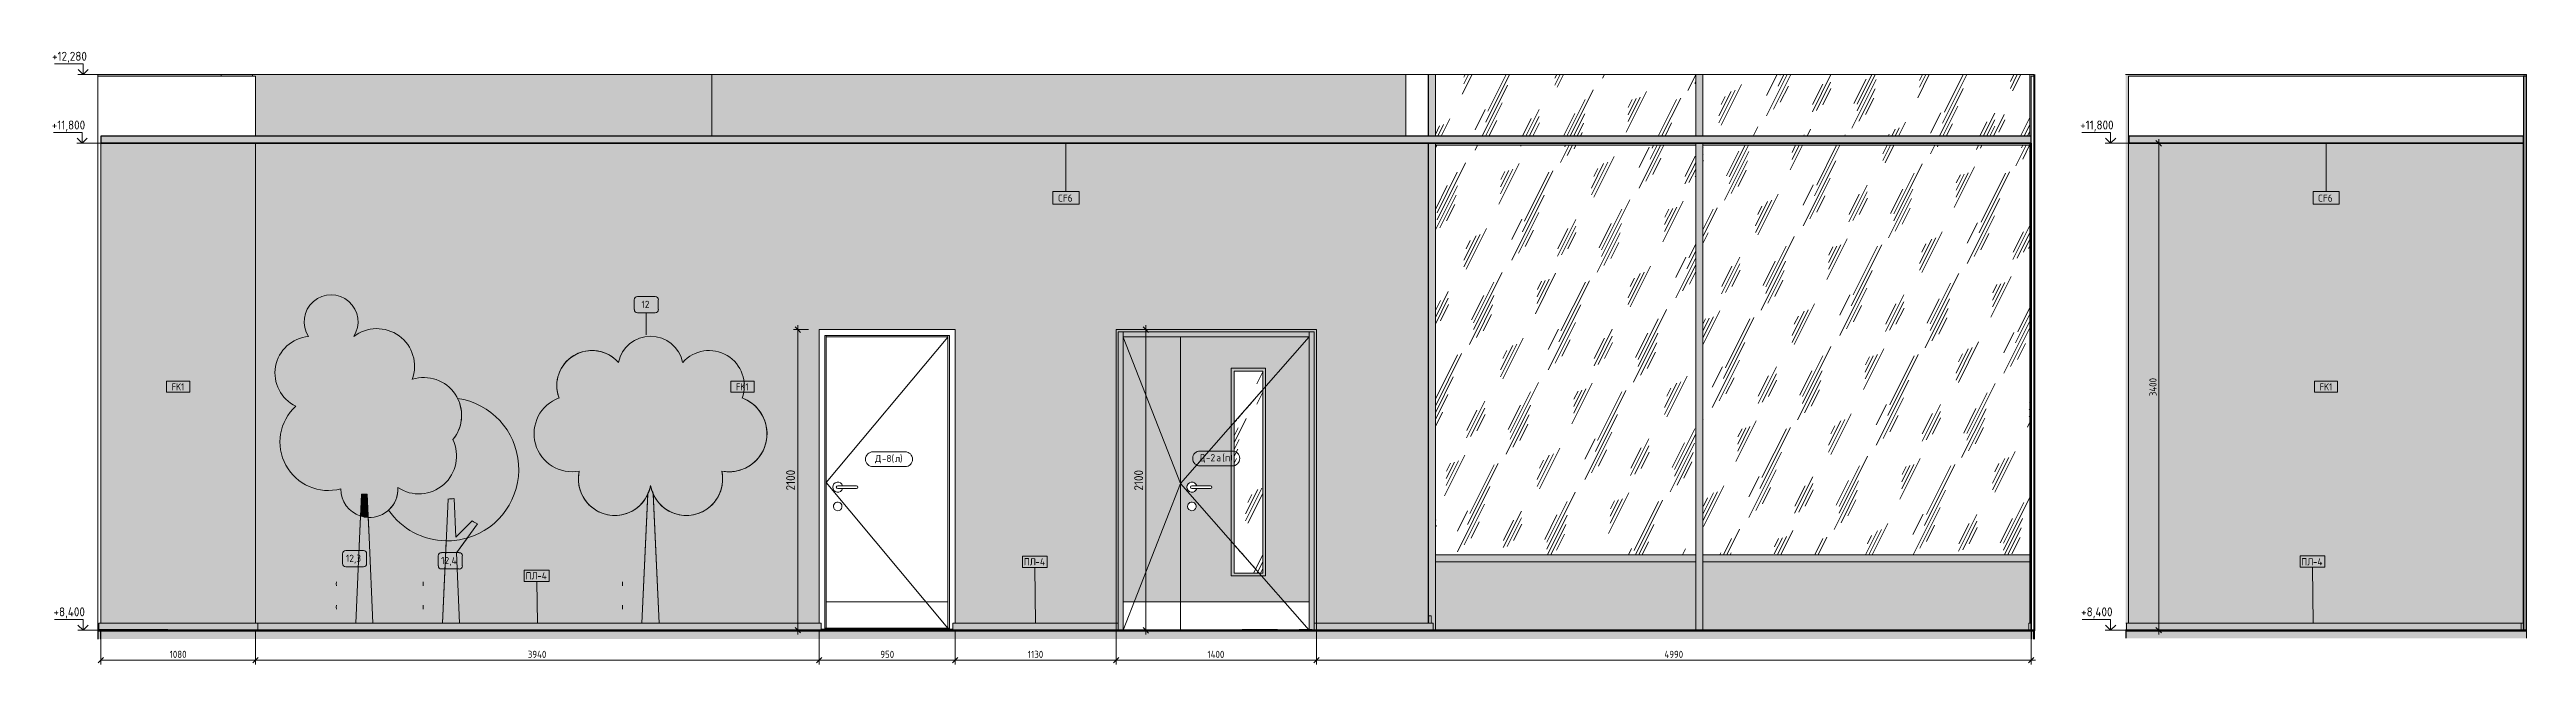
# Model space of a CAD drawing. Header units: millimetres. Extents: x 80461 to 154144, y -1987 to 15370.
# Drawn here: x 136836 to 154144, y 8161 to 12455 of the extents above; entities that cross this region are included whole.
import ezdxf

# ---------------------------------------------------------------- set-up
doc = ezdxf.new("R2010")
doc.units = ezdxf.units.MM
doc.linetypes.add('200_ШТРИХ__ш1_п0_6_', pattern=[40, 25, -15])
doc.linetypes.add('Штрих', pattern=[158.75, 79.375, -79.375])
for name, color, linetype, lineweight in [('A-ANNO-DIMS', 7, 'Continuous', 9), ('A-ANNO-DIMS-25', 7, 'Continuous', 9), ('A-CLNG-IDEN', 7, 'Continuous', 9), ('A-DETL', 7, 'Continuous', 9), ('A-DOOR', 7, 'Continuous', 9), ('A-DOOR-2', 7, 'Штрих', 9), ('A-DOOR-3', 7, '200_ШТРИХ__ш1_п0_6_', 9), ('A-DOOR-FRAM-1', 7, 'Continuous', 9), ('A-DOOR-IDEN', 7, 'Continuous', 9), ('A-FLOR', 7, 'Continuous', 9), ('A-GENM', 7, 'Continuous', 9), ('A-GENM-IDEN', 7, 'Continuous', 9), ('A-GLAZ-CURT', 7, 'Continuous', 9), ('A-GLAZ-CWMG', 7, 'Continuous', 9), ('A-WALL', 7, 'Continuous', 9), ('A-WALL-IDEN', 7, 'Continuous', 9), ('A-WALL-PATT', 7, 'Continuous', 9), ('G-ANNO-DIMS', 7, 'Continuous', 9), ('G-ANNO-DIMS-1', 7, 'Continuous', 20), ('I-FURN-IDEN', 7, 'Continuous', 9), ('I-WALL', 7, 'Continuous', 9), ('Ограждение', 7, 'Continuous', 9), ('Поручни', 7, 'Continuous', 9)]:
    doc.layers.add(name, color=color, linetype=linetype, lineweight=lineweight)
for name, color, linetype, lineweight, true_color in [('A-CLNG-1', 7, 'Continuous', 9, 0x787878), ('A-CLNG-FNSH-1', 7, 'Continuous', 30, 0x3c3c3c), ('A-FLOR-1', 7, 'Continuous', 9, 0x787878), ('A-FLOR-FNSH-1', 7, 'Continuous', 40, 0x3c3c3c), ('A-FLOR-FNSH-2', 7, 'Continuous', 30, 0x3c3c3c), ('A-WALL-4', 7, 'Continuous', 40, 0x3c3c3c), ('A-WALL-5', 7, 'Continuous', 30, 0x3c3c3c), ('A-WALL-FNSH-3', 7, 'Continuous', 30, 0x3c3c3c), ('I-FURN-3', 7, 'Continuous', 9, 0xc0c0c0), ('I-FURN-6', 7, 'Continuous', 9, 0xbec2bc), ('I-FURN-7', 7, 'Continuous', 9, 0xc5c2b6), ('I-FURN-8', 7, 'Continuous', 9, 0xc6c1b9), ('I-WALL-1', 7, 'Continuous', 9, 0x787878)]:
    doc.layers.add(name, color=color, linetype=linetype, lineweight=lineweight, true_color=true_color)
doc.layers.add('I-FURN-4', color=7, linetype='Continuous', lineweight=9, transparency=0.7)
doc.layers.add('I-FURN-5', color=7, linetype='Continuous', lineweight=9, true_color=0xd7c4aa, transparency=0.7)
doc.styles.add('GOST Common_5', font='GOST_Common.ttf', dxfattribs={"height": 50})
doc.styles.add('GOST Common_6', font='GOST_Common.ttf', dxfattribs={"width": 0.9, "height": 50})
doc.styles.add('ISOCPEUR_2', font='isocpeur.ttf', dxfattribs={"width": 0.9, "height": 62.5})
doc.styles.add('ISOCPEUR_3', font='isocpeur.ttf', dxfattribs={"width": 0.9, "height": 50})
doc.dimstyles.new('ISO-2_0_0_9К_Средний_округл2', dxfattribs={"dimscale": 304.8, "dimtxt": 49.799059, "dimasz": 0.123031, "dimexe": 0.098425, "dimexo": 0, "dimgap": 0, "dimtad": 1, "dimdec": 0, "dimrnd": 10, "dimzin": 0, "dimdsep": 46, "dimtxsty": 'ISOCPEUR_3', "dimblk1": 'OBLIQUE', "dimblk2": 'OBLIQUE', "dimsah": 1, "dimcen": 0.09, "dimdle": 0.098425, "dimazin": 0, "dimtfac": 1, "dimtdec": 4, "dimtix": 1, "dimtmove": 0, "dimatfit": 3, "dimfxl": 1, "dimtvp": 1, "dimtolj": 1, "dimtzin": 0, "dimarcsym": 2})
doc.dimstyles.new('ISO-2_5_0_9К_БОЛЬШОЙ_1', dxfattribs={"dimscale": 304.8, "dimtxt": 62.248823, "dimasz": 0.123031, "dimexe": 0.098425, "dimexo": 0.246063, "dimgap": 0, "dimtad": 1, "dimdec": 0, "dimrnd": 10, "dimzin": 0, "dimdsep": 46, "dimtxsty": 'ISOCPEUR_2', "dimblk1": 'OBLIQUE', "dimblk2": 'OBLIQUE', "dimsah": 1, "dimcen": 0.09, "dimdle": 0.098425, "dimazin": 0, "dimtfac": 1, "dimtdec": 4, "dimtix": 1, "dimtmove": 0, "dimatfit": 3, "dimfxl": 1, "dimtvp": 1, "dimtolj": 1, "dimtzin": 0, "dimarcsym": 2})
pattern_1 = [(63.435, (81.2, 31.75), (-255.5833, 766.7475), [317.5, -190.5, 317.5, -190.5, -403.903]), (63.435, (81.2, 31.75), (-255.5833, 766.7475), [-1016, 127, -276.903]), (63.435, (65.34, 47.6), (-255.5833, 766.7475), [254, -317.5, 190.5, -190.5, -467.403]), (63.435, (65.34, 47.6), (-255.5833, 766.7475), [-952.5, 222.25, -245.153]), (63.435, (65.34, 95.25), (-255.5833, 766.7475), [190.5, -381, 127, -190.5, -530.903]), (63.435, (65.34, 95.25), (-255.5833, 766.7475), [-889, 285.75, -245.153]), (63.435, (112.97, 47.6), (-255.5833, 766.7475), [190.5, -381, 158.75, -6404.653]), (63.435, (160.6, 95.25), (-255.5833, 766.7475), [95.25, -476.25, 63.5, -6499.903]), (63.435, (81.2, 174.6), (-255.5833, 766.7475), [63.5, -476.25, 63.5, -254, -562.653]), (63.435, (81.2, 174.6), (-255.5833, 766.7475), [-857.25, 158.75, -403.903]), (63.435, (366.97, 127), (-255.5833, 766.7475), [317.5, -476.25, 381, -251.503]), (63.435, (366.97, 79.4), (-255.5833, 766.7475), [444.5, -317.5, 476.25, -188.003]), (63.435, (398.7, 95.25), (-255.5833, 766.7475), [508, -254, 381, -276.903]), (63.435, (446.34, 142.9), (-255.5833, 766.7475), [317.5, -444.5, 254, -403.903]), (63.435, (398.7, 238.1), (-255.5833, 766.7475), [158.75, -635, 190.5, -435.653]), (63.435, (493.97, 190.5), (-255.5833, 766.7475), [127, -635, 127, -530.903])]

msp = doc.modelspace()

# ---------------------------------------------------------------- texts
at = {"layer": 'A-CLNG-IDEN', "char_height": 50, "width": 132.278, "attachment_point": 1, "style": 'GOST Common_5'}
for insert in [(143882.1, 11442.3), (152687.1, 11442.3)]:
    msp.add_mtext('CF6', dxfattribs=dict(at, insert=insert))
at = {"layer": 'A-DOOR-IDEN', "char_height": 50, "attachment_point": 1, "style": 'GOST Common_5'}
for s, insert, width in [('\\fGOST Common|b0|i0|c204|p34|;Д', (142604.7, 9624.3), 56.118), ('-8(', (142651, 9624.3), 112.236), ('\\fGOST Common|b0|i0|c204|p34|;л', (142743.6, 9624.3), 42.089), ('\\fGOST Common|b0|i0|c204|p34|;)', (142778.3, 9624.3), 24.051), ('\\fGOST Common|b0|i0|c204|p34|;Д', (144869.7, 9629.3), 56.118), ('-2', (144916, 9629.3), 88.186), ('\\fGOST Common|b0|i0|c204|p34|;а', (144988.7, 9629.3), 50.105), ('\\fGOST Common|b0|i0|c204|p34|;(', (145030.1, 9629.3), 24.051), ('\\fGOST Common|b0|i0|c204|p34|;п', (145049.9, 9629.3), 44.093), ('\\fGOST Common|b0|i0|c204|p34|;)', (145086.3, 9629.3), 24.051)]:
    msp.add_mtext(s, dxfattribs=dict(at, insert=insert, width=width))
at = {"layer": 'A-GENM-IDEN', "char_height": 50, "attachment_point": 1, "style": 'GOST Common_5'}
for s, insert, width in [('ПЛ', (143643.1, 8902.8), 98.207), ('-4', (143724.1, 8902.8), 94.198), ('ПЛ', (152569.6, 8902.8), 98.207), ('-4', (152650.6, 8902.8), 94.198), ('ПЛ', (140161.6, 8805), 98.207), ('-4', (140242.6, 8805), 94.198)]:
    msp.add_mtext(s, dxfattribs=dict(at, insert=insert, width=width))
at = {"layer": 'A-WALL-IDEN', "char_height": 50, "width": 111.835, "attachment_point": 1, "style": 'GOST Common_6'}
for insert in [(137689, 10124.5), (141632.5, 10124.5), (152698.5, 10124.5)]:
    msp.add_mtext('FK1', dxfattribs=dict(at, insert=insert))
at = {"layer": 'I-FURN-IDEN', "char_height": 50, "attachment_point": 1, "style": 'GOST Common_5'}
for s, insert, width in [('12', (140971.6, 10700.5), 74.156), ('12,3', (138906.9, 8926.8), 138.291), ('12,4', (139572.2, 8911.1), 146.308)]:
    msp.add_mtext(s, dxfattribs=dict(at, insert=insert, width=width))

# ---------------------------------------------------------------- blocks, each defined once
blk = doc.blocks.new('110_Дверь_СКБ_2Ст - Д-2а_п_ Из коридора на лестницу-32215207-Развертка 3_41-3')
at = {"layer": 'A-DOOR'}
blk.add_hatch(color=256, dxfattribs=at).paths.add_polyline_path([(-91335, 8599), (-90935, 8599), (-90935, 10449), (-91335, 10449), (-91335, 8831)])
h = blk.add_hatch(color=256, dxfattribs=at)
h.paths.add_polyline_path([(-90935, 8599), (-90035, 8599), (-90035, 10449), (-90935, 10449), (-90935, 8831)])
h.paths.add_polyline_path([(-90466, 8799), (-90560, 8799), (-90560, 10209), (-90360, 10209), (-90360, 8799)])
h.paths.add_polyline_path([(-90857, 9234), (-90864, 9236), (-90871, 9239), (-90877, 9244), (-90881, 9250), (-90884, 9257), (-90885, 9264), (-90884, 9271), (-90881, 9279), (-90877, 9285), (-90871, 9289), (-90864, 9293), (-90857, 9294), (-90849, 9293), (-90842, 9291), (-90836, 9287), (-90831, 9281), (-90827, 9275), (-90825, 9267), (-90825, 9260), (-90827, 9253), (-90831, 9246), (-90836, 9241), (-90843, 9237), (-90850, 9234)])
h.paths.add_polyline_path([(-90856, 9364), (-90864, 9365), (-90873, 9369), (-90880, 9374), (-90885, 9382), (-90889, 9390), (-90890, 9399), (-90889, 9408), (-90885, 9416), (-90880, 9424), (-90873, 9429), (-90864, 9433), (-90855, 9434), (-90847, 9433), (-90838, 9430), (-90831, 9424), (-90825, 9417), (-90821, 9409), (-90725, 9409), (-90722, 9409), (-90720, 9408), (-90718, 9406), (-90716, 9404), (-90715, 9402), (-90715, 9399), (-90715, 9396), (-90716, 9394), (-90718, 9392), (-90720, 9390), (-90722, 9389), (-90725, 9389), (-90821, 9389), (-90825, 9381), (-90831, 9374), (-90838, 9368), (-90847, 9365), (-90855, 9364)])
h = blk.add_hatch(dxfattribs=at)
h.set_pattern_fill('FP_26', color=256, style=0, pattern_type=2)
h.set_pattern_definition(pattern_1)
h.paths.add_polyline_path([(-90360, 8799), (-90360, 10209), (-90560, 10209), (-90560, 8799), (-90466, 8799)])
at = {"layer": 'A-DOOR-FRAM-1'}
for points in [[(-90000, 8450), (-89985, 8450), (-89985, 10499), (-91385, 10499), (-91385, 8450), (-91370, 8450), (-91370, 10484), (-90000, 10484), (-90000, 8461)], [(-91370, 8400), (-91356, 8400), (-91356, 8402), (-91335, 8402), (-91335, 10484), (-91370, 10484), (-91370, 8402)], [(-91335, 10449), (-90035, 10449), (-90035, 10484), (-91335, 10484)], [(-90015, 8400), (-90000, 8400), (-90000, 10484), (-90035, 10484), (-90035, 8402), (-90015, 8402)]]:
    blk.add_hatch(color=256, dxfattribs=at).paths.add_polyline_path(points)
at = {"layer": 'A-DOOR'}
for p, q in [((-90935, 10449), (-91335, 10449)), ((-91335, 8599), (-91335, 10449)), ((-90035, 10449), (-90935, 10449)), ((-90935, 8599), (-90935, 10449)), ((-90935, 10449), (-90935, 8599)), ((-90035, 10449), (-90035, 8599)), ((-90580, 10229), (-90340, 10229)), ((-90580, 10229), (-90580, 8779)), ((-90340, 10229), (-90340, 8779)), ((-90560, 10209), (-90560, 8799)), ((-90360, 10209), (-90560, 10209)), ((-90360, 8799), (-90360, 10209)), ((-90725, 9409), (-90855, 9409)), ((-90855, 9409), (-90821, 9409)), ((-90855, 9389), (-90725, 9389)), ((-90821, 9389), (-90855, 9389)), ((-90580, 8779), (-90340, 8779)), ((-90560, 8799), (-90360, 8799)), ((-90935, 8599), (-91335, 8599)), ((-91335, 8599), (-91335, 8402)), ((-90935, 8599), (-90035, 8599)), ((-90935, 8599), (-90935, 8402)), ((-90935, 8402), (-90935, 8599)), ((-90035, 8599), (-90035, 8402))]:
    blk.add_line(p, q, dxfattribs=at)
for centre, radius, start, end in [((-90855, 9399), 35, 16.6015, 180), ((-90855, 9399), 35, 180, 343.3985), ((-90855, 9399), 10, 90, 270), ((-90855, 9399), 10, 90, 270), ((-90725, 9399), 10, 270, 90), ((-90855, 9264), 30, 351.8301, 180), ((-90855, 9264), 30, 180, 351.8301)]:
    blk.add_arc(centre, radius, start, end, dxfattribs=at)
at = {"layer": 'A-DOOR-2'}
for p, q in [((-89985, 10499), (-91385, 10499)), ((-91385, 8400), (-91385, 10499)), ((-89985, 10499), (-91385, 10499)), ((-91385, 8400), (-91385, 10499)), ((-89985, 8400), (-89985, 10499)), ((-89985, 8400), (-89985, 10499))]:
    blk.add_line(p, q, dxfattribs=at)
at = {"layer": 'A-DOOR-3'}
for p, q in [((-90360, 10078), (-90560, 9850)), ((-90560, 8997), (-90386, 8799))]:
    blk.add_line(p, q, dxfattribs=at)
at = {"layer": 'A-DOOR-FRAM-1'}
for p, q in [((-91370, 8450), (-91370, 10484)), ((-91370, 10484), (-90000, 10484)), ((-91335, 10449), (-91335, 10484)), ((-91335, 10484), (-91335, 8599)), ((-90035, 10449), (-91335, 10449)), ((-90035, 10484), (-90035, 10449)), ((-90035, 10484), (-90035, 8599)), ((-90000, 10484), (-90000, 8450))]:
    blk.add_line(p, q, dxfattribs=at)
blk = doc.blocks.new('110_Дверь_СКБ_1Ст_Внутренняя1 - Д-8 950x2100h_охрана-31784688-Развертка 3_41-3')
at = {"layer": 'A-DOOR'}
for p, q in [((-92560, 10447), (-93410, 9431)), ((-93410, 9431), (-92560, 8413)), ((-93200, 9409), (-93330, 9409)), ((-93330, 9409), (-93296, 9409)), ((-93330, 9389), (-93200, 9389)), ((-93296, 9389), (-93330, 9389)), ((-92560, 8599), (-93410, 8599))]:
    blk.add_line(p, q, dxfattribs=at)
for centre, radius, start, end in [((-93330, 9399), 35, 16.6015, 180), ((-93330, 9399), 35, 180, 343.3985), ((-93330, 9399), 10, 90, 270), ((-93330, 9399), 10, 90, 270), ((-93200, 9399), 10, 270, 90), ((-93330, 9264), 30, 351.8301, 180), ((-93330, 9264), 30, 180, 351.8301)]:
    blk.add_arc(centre, radius, start, end, dxfattribs=at)
at = {"layer": 'A-DOOR-FRAM-1'}
for p, q in [((-93420, 8406), (-93420, 10459)), ((-93420, 10459), (-92550, 10459)), ((-93410, 10449), (-93410, 10459)), ((-93410, 10459), (-93410, 8406)), ((-93410, 10449), (-92560, 10449)), ((-92560, 10459), (-92560, 10449)), ((-92560, 8406), (-92560, 10459)), ((-92550, 10459), (-92550, 8406)), ((-92550, 8413), (-93420, 8413))]:
    blk.add_line(p, q, dxfattribs=at)
blk = doc.blocks.new('Системная панель - Сэндвич - 40мм-32817007-Развертка 3_41-3')
at = {"layer": 'A-GLAZ-CURT'}
blk.add_hatch(color=256, dxfattribs=at).paths.add_polyline_path([(-85006, 8400), (-85006, 8450), (-85000, 8450), (-85000, 8877), (-87285, 8877), (-87285, 8400)])
blk = doc.blocks.new('Системная панель - Сэндвич - 40мм-32817005-Развертка 3_41-3')
at = {"layer": 'A-GLAZ-CURT'}
blk.add_hatch(color=256, dxfattribs=at).paths.add_polyline_path([(-87335, 8400), (-87335, 8877), (-89154, 8877), (-89154, 8400), (-87719, 8400)])
blk = doc.blocks.new('Прямоугольный импост - Импост структурный с накладкой - 190мм-23946640-Развертка 3_41-3')
at = {"layer": 'A-GLAZ-CWMG'}
blk.add_hatch(color=256, dxfattribs=at).paths.add_polyline_path([(-89164, 8400), (-89154, 8400), (-89154, 8902), (-89202, 8902), (-89202, 8450), (-89199, 8450), (-89199, 8500), (-89184, 8500), (-89184, 8450), (-89170, 8450), (-89170, 8400)])
blk.add_line((-89154, 8902), (-89154, 8400), dxfattribs=at)
blk = doc.blocks.new('Прямоугольный импост - Импост структурный с накладкой - 190мм-33184351-Развертка 3_41-3')
at = {"layer": 'A-GLAZ-CWMG'}
blk.add_hatch(color=256, dxfattribs=at).paths.add_polyline_path([(-84991, 11811), (-84990, 11811), (-84990, 12270), (-84970, 12270), (-84970, 12280), (-85000, 12280), (-85000, 11850), (-84991, 11850), (-84991, 11826)])
blk.add_line((-85000, 11850), (-85000, 12280), dxfattribs=at)
blk = doc.blocks.new('Прямоугольный импост - Импост структурный с накладкой - 190мм-23946634-Развертка 3_41-3')
at = {"layer": 'A-GLAZ-CWMG'}
blk.add_hatch(color=256, dxfattribs=at).paths.add_polyline_path([(-87285, 8400), (-87285, 8902), (-87335, 8902), (-87335, 8400), (-87295, 8400)])
for p, q in [((-87335, 8902), (-87335, 8400)), ((-87285, 8902), (-87285, 8400))]:
    blk.add_line(p, q, dxfattribs=at)
blk = doc.blocks.new('Системная панель - Стекло - 40мм-33184352-Развертка 3_41-3')
at = {"layer": 'A-GLAZ-CURT'}
h = blk.add_hatch(dxfattribs=at)
h.set_pattern_fill('FP_26', color=256, style=0, pattern_type=2)
h.set_pattern_definition(pattern_1)
h.paths.add_polyline_path([(-87285, 8927), (-85000, 8927), (-85000, 11786), (-87285, 11786), (-87285, 10309)])
blk = doc.blocks.new('Системная панель - Стекло - 40мм-33184353-Развертка 3_41-3')
at = {"layer": 'A-GLAZ-CURT'}
h = blk.add_hatch(dxfattribs=at)
h.set_pattern_fill('FP_26', color=256, style=0, pattern_type=2)
h.set_pattern_definition(pattern_1)
h.paths.add_polyline_path([(-88352, 8927), (-87335, 8927), (-87335, 11786), (-89154, 11786), (-89154, 8927)])
blk = doc.blocks.new('Системная панель - Стекло - 40мм-33184354-Развертка 3_41-3')
at = {"layer": 'A-GLAZ-CURT'}
h = blk.add_hatch(dxfattribs=at)
h.set_pattern_fill('FP_26', color=256, style=0, pattern_type=2)
h.set_pattern_definition(pattern_1)
h.paths.add_polyline_path([(-85000, 11850), (-85000, 12280), (-87285, 12280), (-87285, 11850)])
blk = doc.blocks.new('Системная панель - Стекло - 40мм-33184355-Развертка 3_41-3')
at = {"layer": 'A-GLAZ-CURT'}
h = blk.add_hatch(dxfattribs=at)
h.set_pattern_fill('FP_26', color=256, style=0, pattern_type=2)
h.set_pattern_definition(pattern_1)
h.paths.add_polyline_path([(-87991, 11850), (-87335, 11850), (-87335, 12280), (-89154, 12280), (-89154, 11850), (-88000, 11850)])
blk = doc.blocks.new('Прямоугольный импост - Импост структурный с накладкой - 190мм-33184356-Развертка 3_41-3')
at = {"layer": 'A-GLAZ-CWMG'}
blk.add_hatch(color=256, dxfattribs=at).paths.add_polyline_path([(-89198, 8902), (-89154, 8902), (-89154, 11800), (-89202, 11800), (-89202, 8902)])
blk.add_line((-89154, 11800), (-89154, 8902), dxfattribs=at)
blk = doc.blocks.new('Прямоугольный импост - Импост структурный с накладкой - 190мм-33184357-Развертка 3_41-3')
at = {"layer": 'A-GLAZ-CWMG'}
blk.add_hatch(color=256, dxfattribs=at).paths.add_polyline_path([(-89202, 11850), (-89153.5, 11850), (-89153.5, 12280), (-89202, 12280)])
for p, q in [((-89203.5, 12280), (-89203.5, 11850)), ((-89153.5, 12280), (-89153.5, 11850))]:
    blk.add_line(p, q, dxfattribs=at)
blk = doc.blocks.new('Прямоугольный импост - Импост структурный с накладкой - 190мм-23946642-Развертка 3_41-3')
at = {"layer": 'A-GLAZ-CWMG'}
blk.add_hatch(color=256, dxfattribs=at).paths.add_polyline_path([(-84991, 8450), (-84991, 8902), (-85000, 8902), (-85000, 8450)])
blk.add_line((-85000, 8450), (-85000, 8902), dxfattribs=at)
blk = doc.blocks.new('Прямоугольный импост - Импост структурный с накладкой - 190мм-33184358-Развертка 3_41-3')
at = {"layer": 'A-GLAZ-CWMG'}
h = blk.add_hatch(color=256, dxfattribs=at)
h.paths.add_polyline_path([(-84991, 8902), (-84991, 11800), (-85000, 11800), (-85000, 8902)])
h.paths.add_polyline_path([(-84990, 11800), (-84990, 11811), (-84991, 11811), (-84991, 11800)])
blk.add_line((-85000, 8902), (-85000, 11800), dxfattribs=at)
blk = doc.blocks.new('Прямоугольный импост - Импост структурный с накладкой - 190мм-33184349-Развертка 3_41-3')
at = {"layer": 'A-GLAZ-CWMG'}
blk.add_hatch(color=256, dxfattribs=at).paths.add_polyline_path([(-87335, 8902), (-87285, 8902), (-87285, 11800), (-87335, 11800), (-87335, 8917)])
for p, q in [((-87335, 11800), (-87335, 8902)), ((-87285, 11800), (-87285, 8902))]:
    blk.add_line(p, q, dxfattribs=at)
blk = doc.blocks.new('Прямоугольный импост - Импост структурный с накладкой - 190мм-33184350-Развертка 3_41-3')
at = {"layer": 'A-GLAZ-CWMG'}
blk.add_hatch(color=256, dxfattribs=at).paths.add_polyline_path([(-87295, 11850), (-87285, 11850), (-87285, 12280), (-87335, 12280), (-87335, 11850), (-87325, 11850)])
for p, q in [((-87335, 12280), (-87335, 11850)), ((-87285, 12280), (-87285, 11850))]:
    blk.add_line(p, q, dxfattribs=at)
blk = doc.blocks.new('Прямоугольный импост - Импост структурный с накладкой - 190мм-23186050-Развертка 3_41-3')
at = {"layer": 'A-GLAZ-CWMG'}
blk.add_hatch(color=256, dxfattribs=at).paths.add_polyline_path([(-87285, 8877), (-85000, 8877), (-85000, 8927), (-87285, 8927), (-87285, 8887)])
for p, q in [((-87285, 8877), (-87285, 8927)), ((-85000, 8927), (-87285, 8927)), ((-85000, 8877), (-87285, 8877)), ((-85000, 8927), (-85000, 8877))]:
    blk.add_line(p, q, dxfattribs=at)
blk = doc.blocks.new('Прямоугольный импост - Импост структурный с накладкой - 190мм-23186051-Развертка 3_41-3')
at = {"layer": 'A-GLAZ-CWMG'}
blk.add_hatch(color=256, dxfattribs=at).paths.add_polyline_path([(-87994, 8877), (-87335, 8877), (-87335, 8927), (-88000, 8927), (-88000, 8877)])
for p, q in [((-87335, 8927), (-88000, 8927)), ((-87335, 8877), (-88000, 8877)), ((-87335, 8927), (-87335, 8877))]:
    blk.add_line(p, q, dxfattribs=at)
blk = doc.blocks.new('Прямоугольный импост - Импост структурный с накладкой - 190мм-23186052-Развертка 3_41-3')
at = {"layer": 'A-GLAZ-CWMG'}
blk.add_hatch(color=256, dxfattribs=at).paths.add_polyline_path([(-88000, 8877), (-88000, 8927), (-89154, 8927), (-89154, 8877), (-88009, 8877)])
for p, q in [((-89154, 8877), (-89154, 8927)), ((-88000, 8927), (-89154, 8927)), ((-88000, 8877), (-89154, 8877))]:
    blk.add_line(p, q, dxfattribs=at)
blk = doc.blocks.new('Прямоугольный импост - Импост структурный с накладкой - 190мм-V5-Развертка 3_41-3')
at = {"layer": 'A-GLAZ-CWMG'}
blk.add_hatch(color=256, dxfattribs=at).paths.add_polyline_path([(-85000, 11786), (-85000, 11800), (-87285, 11800), (-87285, 11786)])
for p, q in [((-87285, 11786), (-87285, 11800)), ((-85000, 11786), (-87285, 11786)), ((-85000, 11800), (-85000, 11786))]:
    blk.add_line(p, q, dxfattribs=at)
blk = doc.blocks.new('Прямоугольный импост - Импост структурный с накладкой - 190мм-V6-Развертка 3_41-3')
at = {"layer": 'A-GLAZ-CWMG'}
blk.add_hatch(color=256, dxfattribs=at).paths.add_polyline_path([(-88000, 11786), (-87335, 11786), (-87335, 11800), (-88000, 11800), (-88000, 11796)])
for p, q in [((-87335, 11786), (-88000, 11786)), ((-87335, 11800), (-87335, 11786))]:
    blk.add_line(p, q, dxfattribs=at)
blk = doc.blocks.new('Прямоугольный импост - Импост структурный с накладкой - 190мм-V7-Развертка 3_41-3')
at = {"layer": 'A-GLAZ-CWMG'}
blk.add_hatch(color=256, dxfattribs=at).paths.add_polyline_path([(-88352, 11786), (-88000, 11786), (-88000, 11800), (-89154, 11800), (-89154, 11786)])
for p, q in [((-89154, 11786), (-89154, 11800)), ((-88000, 11786), (-89154, 11786))]:
    blk.add_line(p, q, dxfattribs=at)
blk = doc.blocks.new('Плинтус - Плинтус светлый _сад_-33488235-Развертка 3_41-3')
at = {"layer": 'A-GENM'}
blk.add_hatch(color=256, dxfattribs=at).paths.add_polyline_path([(-90000, 8400), (-89170, 8400), (-89170, 8450), (-90000, 8450)])
for p, q in [((-90000, 8450), (-89191, 8450)), ((-90000, 8450), (-90000, 8400)), ((-89184, 8450), (-89170, 8450)), ((-89170, 8400), (-89170, 8450))]:
    blk.add_line(p, q, dxfattribs=at)
blk = doc.blocks.new('Плинтус - Плинтус светлый _сад_-33488257-Развертка 3_41-3')
at = {"layer": 'A-GENM'}
for p, q in [((-84991, 8450), (-85006, 8450)), ((-85006, 8450), (-85006, 8400)), ((-85006, 8400), (-84991, 8400)), ((-84991, 8400), (-84991, 8450))]:
    blk.add_line(p, q, dxfattribs=at)
blk = doc.blocks.new('Плинтус - Плинтус светлый _сад_-33412401-Развертка 3_41-3')
at = {"layer": 'A-GENM'}
blk.add_line((-97383, 8450), (-97383, 8400), dxfattribs=at)
blk = doc.blocks.new('Плинтус - Плинтус светлый _сад_-33488238-Развертка 3_41-3')
at = {"layer": 'A-GENM'}
blk.add_hatch(color=256, dxfattribs=at).paths.add_polyline_path([(-94272, 8400), (-93445, 8400), (-93445, 8450), (-97383, 8450), (-97383, 8400), (-94290, 8400)])
for p, q in [((-97383, 8450), (-96698, 8450)), ((-96698, 8450), (-96578, 8450)), ((-96578, 8450), (-96092, 8450)), ((-96092, 8450), (-95972, 8450)), ((-95972, 8450), (-94698, 8450)), ((-94698, 8450), (-94578, 8450)), ((-94578, 8450), (-93445, 8450)), ((-93445, 8400), (-93445, 8450))]:
    blk.add_line(p, q, dxfattribs=at)
blk = doc.blocks.new('Плинтус - Плинтус светлый _сад_-33412398-Развертка 3_41-3')
at = {"layer": 'A-GENM'}
blk.add_hatch(color=256, dxfattribs=at).paths.add_polyline_path([(-91735, 8400), (-91370, 8400), (-91370, 8450), (-92525, 8450), (-92525, 8400), (-92158, 8400)])
for p, q in [((-92525, 8450), (-91370, 8450)), ((-92525, 8450), (-92525, 8400)), ((-91370, 8400), (-91370, 8450))]:
    blk.add_line(p, q, dxfattribs=at)
blk = doc.blocks.new('Плинтус - Плинтус светлый _сад_-33488255-Развертка 3_41-3')
at = {"layer": 'A-GENM'}
for p, q in [((-84991, 8450), (-85006, 8450)), ((-85006, 8450), (-85006, 8400)), ((-85006, 8400), (-84991, 8400)), ((-84991, 8400), (-84991, 8450))]:
    blk.add_line(p, q, dxfattribs=at)
blk = doc.blocks.new('Дерево_ декор - Дерево_ декор-32360999-Развертка 3_41-3')
at = {"layer": 'I-FURN-4'}
blk.add_hatch(color=256, dxfattribs=at).paths.add_polyline_path([(-94884, 9201), (-94858, 9203), (-94831, 9207), (-94805, 9215), (-94780, 9225), (-94756, 9238), (-94734, 9253), (-94713, 9271), (-94695, 9291), (-94679, 9312), (-94665, 9335), (-94658, 9349), (-94657, 9358), (-94645, 9385), (-94638, 9411), (-94631, 9384), (-94619, 9358), (-94619, 9349), (-94612, 9335), (-94598, 9312), (-94582, 9290), (-94563, 9271), (-94543, 9253), (-94520, 9238), (-94496, 9225), (-94471, 9215), (-94446, 9207), (-94419, 9203), (-94392, 9201), (-94365, 9202), (-94338, 9206), (-94312, 9213), (-94287, 9222), (-94263, 9234), (-94240, 9249), (-94219, 9266), (-94200, 9285), (-94183, 9306), (-94168, 9328), (-94156, 9352), (-94146, 9377), (-94140, 9404), (-94136, 9430), (-94134, 9457), (-94136, 9484), (-94141, 9511), (-94113, 9507), (-94085, 9506), (-94056, 9508), (-94029, 9513), (-93999, 9522), (-93973, 9533), (-93949, 9547), (-93926, 9564), (-93904, 9582), (-93885, 9603), (-93869, 9626), (-93854, 9650), (-93843, 9676), (-93835, 9701), (-93828, 9728), (-93825, 9756), (-93825, 9785), (-93828, 9813), (-93834, 9840), (-93843, 9867), (-93854, 9893), (-93869, 9917), (-93885, 9940), (-93904, 9961), (-93926, 9980), (-93949, 9996), (-93973, 10010), (-93999, 10021), (-93991, 10046), (-93986, 10072), (-93984, 10098), (-93984, 10124), (-93988, 10150), (-93994, 10176), (-94002, 10200), (-94014, 10224), (-94027, 10246), (-94043, 10267), (-94061, 10286), (-94081, 10303), (-94103, 10318), (-94126, 10330), (-94151, 10340), (-94176, 10347), (-94202, 10351), (-94228, 10352), (-94254, 10351), (-94280, 10347), (-94305, 10340), (-94330, 10331), (-94353, 10319), (-94375, 10305), (-94395, 10288), (-94414, 10269), (-94420, 10295), (-94430, 10319), (-94442, 10342), (-94457, 10364), (-94474, 10383), (-94493, 10401), (-94514, 10416), (-94537, 10429), (-94561, 10440), (-94586, 10447), (-94612, 10451), (-94638, 10453), (-94664, 10451), (-94690, 10447), (-94715, 10440), (-94739, 10429), (-94762, 10416), (-94783, 10401), (-94803, 10383), (-94820, 10364), (-94834, 10342), (-94847, 10319), (-94856, 10295), (-94863, 10269), (-94881, 10288), (-94901, 10305), (-94923, 10319), (-94947, 10331), (-94971, 10340), (-94996, 10347), (-95022, 10351), (-95049, 10352), (-95075, 10351), (-95101, 10347), (-95126, 10340), (-95150, 10330), (-95173, 10318), (-95195, 10303), (-95215, 10286), (-95233, 10267), (-95249, 10246), (-95263, 10224), (-95274, 10200), (-95283, 10176), (-95289, 10150), (-95292, 10124), (-95293, 10098), (-95290, 10072), (-95285, 10046), (-95277, 10021), (-95303, 10010), (-95329, 9995), (-95351, 9980), (-95372, 9961), (-95391, 9940), (-95408, 9917), (-95422, 9893), (-95434, 9867), (-95443, 9840), (-95448, 9813), (-95451, 9785), (-95451, 9756), (-95448, 9728), (-95442, 9701), (-95433, 9674), (-95421, 9648), (-95407, 9624), (-95390, 9601), (-95371, 9580), (-95349, 9562), (-95326, 9546), (-95301, 9532), (-95275, 9521), (-95248, 9513), (-95220, 9508), (-95192, 9506), (-95164, 9507), (-95136, 9511), (-95140, 9484), (-95142, 9457), (-95141, 9430), (-95137, 9404), (-95130, 9377), (-95120, 9352), (-95108, 9328), (-95094, 9306), (-95077, 9285), (-95057, 9266), (-95036, 9249), (-95014, 9234), (-94990, 9222), (-94964, 9213), (-94938, 9206), (-94911, 9202), (-94906, 9202)])
h = blk.add_hatch(color=256, dxfattribs=at)
h.paths.add_polyline_path([(-94619, 9349), (-94619, 9358), (-94631, 9385), (-94638, 9411), (-94632, 9384), (-94623, 9358), (-94619, 9350)])
h.paths.add_polyline_path([(-94658, 9349), (-94653, 9359), (-94644, 9385), (-94638, 9411), (-94646, 9384), (-94657, 9358)])
at = {"layer": 'I-FURN-5'}
blk.add_hatch(color=256, dxfattribs=at).paths.add_polyline_path([(-94698, 8450), (-94578, 8450), (-94619, 9349), (-94623, 9359), (-94632, 9385), (-94638, 9411), (-94645, 9383), (-94654, 9358), (-94658, 9349), (-94698, 8461)])
at = {"layer": 'I-FURN-3'}
for p, q in [((-94657, 9358), (-94698, 8450)), ((-94578, 8450), (-94619, 9358)), ((-94833, 8737), (-94834, 8723)), ((-94834, 8723), (-94833, 8709)), ((-94833, 8574), (-94834, 8560)), ((-94834, 8560), (-94833, 8546)), ((-94698, 8450), (-94638, 8450)), ((-94638, 8450), (-94578, 8450))]:
    blk.add_line(p, q, dxfattribs=at)
for centre, radius, start, end in [((-94638, 10224), 229, 11.4911, 168.5089), ((-95047, 10107), 246, 41.4157, 200.4473), ((-94229, 10107), 246, 339.5527, 138.5843), ((-95186, 9772), 266, 110.089, 280.911), ((-94090, 9772), 266, 259.089, 69.911), ((-94888, 9455), 254, 167.2242, 350.0999), ((-94801, 9439), 165, 330.3533, 350.0999), ((-94388, 9455), 254, 189.9001, 12.7758), ((-94476, 9439), 165, 189.9001, 209.6467)]:
    blk.add_arc(centre, radius, start, end, dxfattribs=at)
at = {"layer": 'I-FURN-6'}
for centre, radius, start, end in [((-94638, 10224), 229, 11.4911, 168.5089), ((-95047, 10107), 246, 151.5145, 188.2141), ((-95047, 10107), 246, 145.3979, 151.5145), ((-95047, 10107), 246, 41.4157, 145.3979), ((-94229, 10107), 246, 339.5527, 138.5843), ((-95047, 10107), 246, 188.2141, 200.4473), ((-95186, 9772), 266, 110.089, 280.911), ((-94090, 9772), 266, 295.6937, 69.911), ((-94090, 9772), 266, 259.089, 289.5929), ((-94090, 9772), 266, 289.5929, 295.6937), ((-94888, 9455), 254, 167.2242, 335.4188), ((-94388, 9455), 254, 204.5812, 12.7758)]:
    blk.add_arc(centre, radius, start, end, dxfattribs=at)
at = {"layer": 'I-FURN-7'}
for p, q in [((-94658, 9349), (-94657, 9358)), ((-94619, 9358), (-94619, 9349))]:
    blk.add_line(p, q, dxfattribs=at)
for centre, radius, start, end in [((-94888, 9455), 254, 335.4188, 350.0999), ((-94801, 9439), 165, 330.3533, 350.0999), ((-94388, 9455), 254, 189.9001, 204.5812), ((-94476, 9439), 165, 189.9001, 199.7734), ((-94476, 9439), 165, 199.7734, 209.6467)]:
    blk.add_arc(centre, radius, start, end, dxfattribs=at)
at = {"layer": 'I-FURN-8'}
for p, q in [((-94698, 8450), (-94658, 9349)), ((-94619, 9349), (-94578, 8450))]:
    blk.add_line(p, q, dxfattribs=at)
blk = doc.blocks.new('Дервево_ ствол_ декор 4 - Дервево_ ствол_ декор 4-32361002-Развертка 3_41-3')
at = {"layer": 'I-FURN-5'}
for points in [[(-96611, 9187), (-96619, 9350), (-96658, 9350), (-96665, 9197), (-96647, 9192), (-96623, 9188)], [(-96679, 8450), (-96578, 8450), (-96611, 9187), (-96623, 9188), (-96647, 9192), (-96665, 9197), (-96698, 8450)]]:
    blk.add_hatch(color=256, dxfattribs=at).paths.add_polyline_path(points)
at = {"layer": 'I-FURN-3'}
for p, q in [((-96658, 9350), (-96679, 8882)), ((-96619, 9350), (-96658, 9350)), ((-96605, 9049), (-96619, 9350)), ((-96578, 8450), (-96605, 9049)), ((-96679, 8882), (-96698, 8450)), ((-96833, 8737), (-96834, 8723)), ((-96834, 8723), (-96833, 8709)), ((-96833, 8574), (-96834, 8560)), ((-96834, 8560), (-96833, 8546)), ((-96698, 8450), (-96638, 8450)), ((-96638, 8450), (-96578, 8450))]:
    blk.add_line(p, q, dxfattribs=at)
at = {"layer": 'I-FURN-8'}
for p, q in [((-96679, 8882), (-96665, 9197)), ((-96611, 9187), (-96605, 9049)), ((-96605, 9049), (-96578, 8450)), ((-96698, 8450), (-96679, 8882))]:
    blk.add_line(p, q, dxfattribs=at)
blk = doc.blocks.new('Дерево_ декор 4 - Дерево_ декор 4-32361004-Развертка 3_41-3')
at = {"layer": 'I-FURN-5'}
for points in [[(-96065, 9024), (-96026, 9025), (-95986, 9029), (-95947, 9036), (-95918, 9045), (-95847, 9142), (-95866, 9151), (-95885, 9163), (-95999, 9049), (-96011, 9319), (-96036, 9316), (-96053, 9316), (-96066, 9024)], [(-96069, 8450), (-95972, 8450), (-95994, 8939), (-95918, 9045), (-95947, 9036), (-95986, 9029), (-96026, 9025), (-96066, 9024), (-96092, 8450)]]:
    blk.add_hatch(color=256, dxfattribs=at).paths.add_polyline_path(points)
at = {"layer": 'I-FURN-3'}
for p, q in [((-96053, 9316), (-96092, 8450)), ((-95999, 9049), (-96011, 9319)), ((-95885, 9163), (-95999, 9049)), ((-95994, 8939), (-95847, 9142)), ((-95972, 8450), (-95994, 8939)), ((-96227, 8737), (-96228, 8723)), ((-96228, 8723), (-96227, 8709)), ((-96227, 8574), (-96228, 8560)), ((-96228, 8560), (-96227, 8546)), ((-96092, 8450), (-96032, 8450)), ((-96032, 8450), (-95972, 8450))]:
    blk.add_line(p, q, dxfattribs=at)
for centre, radius, start, end in [((-96058, 9654), 338, 270.72, 277.8572), ((-95771, 9327), 200, 235.1493, 247.6496)]:
    blk.add_arc(centre, radius, start, end, dxfattribs=at)
at = {"layer": 'I-FURN-8'}
for p, q in [((-96092, 8450), (-96066, 9024)), ((-95918, 9045), (-95994, 8939)), ((-95994, 8939), (-95972, 8450))]:
    blk.add_line(p, q, dxfattribs=at)
blk = doc.blocks.new('Ограждение - Ограждение-32882356-Развертка 3_41-3')
at = {"layer": 'Ограждение'}
blk.add_hatch(color=256, dxfattribs=at).paths.add_polyline_path([(-93445, 8400), (-92525, 8400), (-92525, 8406), (-93445, 8406)])
at = {"layer": 'Поручни'}
blk.add_line((-93445, 8406), (-92525, 8406), dxfattribs=at)
blk = doc.blocks.new('Плинтус - Плинтус светлый _сад_-33488233-Развертка 3_41-3')
at = {"layer": 'A-GENM'}
for p, q in [((-89199, 8450), (-89199, 8500)), ((-89199, 8500), (-89184, 8500)), ((-89184, 8500), (-89184, 8450)), ((-89184, 8450), (-89191, 8450))]:
    blk.add_line(p, q, dxfattribs=at)
blk = doc.blocks.new('Плинтус - Плинтус светлый _сад_-33488241-Развертка 3_41-3')
at = {"layer": 'A-GENM'}
blk.add_hatch(color=256, dxfattribs=at).paths.add_polyline_path([(-97707, 8400), (-97383, 8400), (-97383, 8450), (-98493, 8450), (-98493, 8402), (-98010, 8402), (-98010, 8400), (-97760, 8400)])
for p, q in [((-98493, 8450), (-97383, 8450)), ((-98493, 8450), (-98493, 8402)), ((-97383, 8400), (-97383, 8450))]:
    blk.add_line(p, q, dxfattribs=at)
blk = doc.blocks.new('Плинтус - Плинтус светлый _сад_-33488257-Развертка 3_41-4')
at = {"layer": 'A-GENM'}
for q in [(13364, 8450), (10606, 8400)]:
    blk.add_line((10606, 8450), q, dxfattribs=at)
blk = doc.blocks.new('Плинтус - Плинтус светлый _сад_-33488255-Развертка 3_41-4')
at = {"layer": 'A-GENM'}
blk.add_hatch(color=256, dxfattribs=at).paths.add_polyline_path([(10600, 8400), (12505, 8400), (12505, 8402), (13364, 8402), (13364, 8450), (10600, 8450), (10600, 8404)])
blk.add_line((10600, 8450), (13364, 8450), dxfattribs=at)
blk = doc.blocks.new('Плинтус - Плинтус светлый _сад_-33488251-Развертка 3_41-4')
at = {"layer": 'A-GENM'}
for p, q in [((13379, 8450), (13364, 8450)), ((13364, 8450), (13364, 8400)), ((13364, 8400), (13379, 8400)), ((13379, 8400), (13379, 8450))]:
    blk.add_line(p, q, dxfattribs=at)
blk = doc.blocks.new('Высотные отметки - Стрелка_Верх-17668718-Развертка 3_41-3')
at = {"layer": 'G-ANNO-DIMS'}
for p, q in [((-98602, 12355), (-98802, 12355)), ((-98602, 12280), (-98602, 12355)), ((-98565, 12280), (-98640, 12280))]:
    blk.add_line(p, q, dxfattribs=at)
at = {"layer": 'G-ANNO-DIMS-1'}
for q in [(-98638, 12315), (-98567, 12315)]:
    blk.add_line((-98602, 12280), q, dxfattribs=at)
blk = doc.blocks.new('DIMBLOCK51-Развертка 3_41-3')
at = {"layer": 'A-ANNO-DIMS-25'}
for p, q in [((137194, 8400), (137194, 8161)), ((137194, 8191), (137194, 8400)), ((138275, 8400), (138275, 8161)), ((138275, 8191), (138275, 8400)), ((137194, 8191), (138275, 8191))]:
    blk.add_line(p, q, dxfattribs=at)
at = {"layer": 'A-ANNO-DIMS-25', "lineweight": 20}
for p, q in [((137194, 8191), (137175, 8172)), ((137194, 8191), (137212, 8209)), ((138275, 8191), (138256, 8172)), ((138275, 8191), (138293, 8209))]:
    blk.add_line(p, q, dxfattribs=at)
at = {"layer": 'A-ANNO-DIMS-25', "color": 0, "insert": (137675, 8256), "char_height": 50, "width": 141.35, "attachment_point": 1, "line_spacing_factor": 1.149209, "style": 'ISOCPEUR_3'}
blk.add_mtext('1080', dxfattribs=at)
blk = doc.blocks.new('_Oblique')
at = {"color": 0, "linetype": 'ByBlock', "lineweight": -2}
blk.add_line((-0.5, -0.5), (0.5, 0.5), dxfattribs=at)
blk = doc.blocks.new('DIMBLOCK52-Развертка 3_41-3')
at = {"layer": 'A-ANNO-DIMS-25'}
for p, q in [((138275, 8400), (138275, 8161)), ((138275, 8191), (138275, 8400)), ((142214, 8400), (142214, 8161)), ((142214, 8191), (142214, 8400)), ((138275, 8191), (142214, 8191))]:
    blk.add_line(p, q, dxfattribs=at)
at = {"layer": 'A-ANNO-DIMS-25', "lineweight": 20}
for p, q in [((138275, 8191), (138256, 8172)), ((138275, 8191), (138293, 8209)), ((142214, 8191), (142195, 8172)), ((142214, 8191), (142232, 8209))]:
    blk.add_line(p, q, dxfattribs=at)
at = {"layer": 'A-ANNO-DIMS-25', "color": 0, "insert": (140178, 8256), "char_height": 50, "width": 157.44, "attachment_point": 1, "line_spacing_factor": 1.149209, "style": 'ISOCPEUR_3'}
blk.add_mtext('3940', dxfattribs=at)
blk = doc.blocks.new('DIMBLOCK53-Развертка 3_41-3')
at = {"layer": 'A-ANNO-DIMS-25'}
for p, q in [((142214, 8400), (142214, 8161)), ((142214, 8191), (142214, 8400)), ((143164, 8399), (143164, 8161)), ((143164, 8191), (143164, 8399)), ((142214, 8191), (143164, 8191))]:
    blk.add_line(p, q, dxfattribs=at)
at = {"layer": 'A-ANNO-DIMS-25', "lineweight": 20}
for p, q in [((142214, 8191), (142195, 8172)), ((142214, 8191), (142232, 8209)), ((143164, 8191), (143145, 8172)), ((143164, 8191), (143182, 8209))]:
    blk.add_line(p, q, dxfattribs=at)
at = {"layer": 'A-ANNO-DIMS-25', "color": 0, "insert": (142641, 8256), "char_height": 50, "width": 113.77, "attachment_point": 1, "line_spacing_factor": 1.149209, "style": 'ISOCPEUR_3'}
blk.add_mtext('950', dxfattribs=at)
blk = doc.blocks.new('DIMBLOCK54-Развертка 3_41-3')
at = {"layer": 'A-ANNO-DIMS-25'}
for p, q in [((143164, 8399), (143164, 8161)), ((143164, 8191), (143164, 8399)), ((144289, 8399), (144289, 8161)), ((144289, 8191), (144289, 8399)), ((143164, 8191), (144289, 8191))]:
    blk.add_line(p, q, dxfattribs=at)
at = {"layer": 'A-ANNO-DIMS-25', "lineweight": 20}
for p, q in [((143164, 8191), (143145, 8172)), ((143164, 8191), (143182, 8209)), ((144289, 8191), (144270, 8172)), ((144289, 8191), (144307, 8209))]:
    blk.add_line(p, q, dxfattribs=at)
at = {"layer": 'A-ANNO-DIMS-25', "color": 0, "insert": (143672, 8256), "char_height": 50, "width": 131.01, "attachment_point": 1, "line_spacing_factor": 1.149209, "style": 'ISOCPEUR_3'}
blk.add_mtext('1130', dxfattribs=at)
blk = doc.blocks.new('DIMBLOCK55-Развертка 3_41-3')
at = {"layer": 'A-ANNO-DIMS-25'}
for p, q in [((144289, 8399), (144289, 8161)), ((144289, 8191), (144289, 8399)), ((145689, 8399), (145689, 8161)), ((145689, 8191), (145689, 8399)), ((144289, 8191), (145689, 8191))]:
    blk.add_line(p, q, dxfattribs=at)
at = {"layer": 'A-ANNO-DIMS-25', "lineweight": 20}
for p, q in [((144289, 8191), (144270, 8172)), ((144289, 8191), (144307, 8209)), ((145689, 8191), (145670, 8172)), ((145689, 8191), (145707, 8209))]:
    blk.add_line(p, q, dxfattribs=at)
at = {"layer": 'A-ANNO-DIMS-25', "color": 0, "insert": (144927, 8256), "char_height": 50, "width": 147.1, "attachment_point": 1, "line_spacing_factor": 1.149209, "style": 'ISOCPEUR_3'}
blk.add_mtext('1400', dxfattribs=at)
blk = doc.blocks.new('DIMBLOCK56-Развертка 3_41-3')
at = {"layer": 'A-ANNO-DIMS-25'}
for p, q in [((145689, 8399), (145689, 8161)), ((145689, 8191), (145689, 8399)), ((150684, 8400), (150684, 8161)), ((150684, 8191), (150684, 8400)), ((145689, 8191), (150714, 8191))]:
    blk.add_line(p, q, dxfattribs=at)
at = {"layer": 'A-ANNO-DIMS-25', "lineweight": 20}
for p, q in [((145689, 8191), (145670, 8172)), ((145689, 8191), (145707, 8209)), ((150684, 8191), (150665, 8172)), ((150684, 8191), (150702, 8209))]:
    blk.add_line(p, q, dxfattribs=at)
at = {"layer": 'A-ANNO-DIMS-25', "color": 0, "insert": (148120, 8256), "char_height": 50, "width": 157.44, "attachment_point": 1, "line_spacing_factor": 1.149209, "style": 'ISOCPEUR_3'}
blk.add_mtext('4990', dxfattribs=at)
blk = doc.blocks.new('М_двери - Типоразмер_рамка-25223575-Развертка 3_41-3')
at = {"layer": 'A-DOOR-IDEN'}
for p, q in [((-92859, 9646), (-93084, 9646)), ((-93084, 9542), (-92859, 9542))]:
    blk.add_line(p, q, dxfattribs=at)
for centre, start, end in [((-93084, 9594), 90, 270), ((-92859, 9594), 270, 90)]:
    blk.add_arc(centre, 52, start, end, dxfattribs=at)
blk = doc.blocks.new('М_стена_0001 - Типоразмер_без рамки-25382661-Развертка 3_41-3')
at = {"layer": 'A-WALL-IDEN'}
for p, q in [((-93915, 10138), (-94078, 10138)), ((-94078, 10138), (-94078, 10063)), ((-94078, 10063), (-93915, 10063)), ((-93915, 10063), (-93915, 10138))]:
    blk.add_line(p, q, dxfattribs=at)
blk = doc.blocks.new('Mark Reiling - Mark Reiling-26174330-Развертка 3_41-3')
at = {"layer": 'A-GENM-IDEN'}
for p, q in [((-95520, 8820), (-95520, 8741)), ((-95520, 8820), (-95347, 8820)), ((-95347, 8820), (-95520, 8820)), ((-95520, 8820), (-95520, 8741)), ((-95520, 8741), (-95347, 8741)), ((-95520, 8741), (-95347, 8741)), ((-95347, 8741), (-95347, 8820)), ((-95347, 8741), (-95347, 8820))]:
    blk.add_line(p, q, dxfattribs=at)
blk = doc.blocks.new('М_потолков - Марка_ Имя типа-25382930-Развертка 3_41-3')
at = {"layer": 'A-CLNG-IDEN'}
for p, q in [((-91644, 11464), (-91826, 11464)), ((-91826, 11464), (-91826, 11375)), ((-91644, 11375), (-91644, 11464)), ((-91826, 11375), (-91644, 11375))]:
    blk.add_line(p, q, dxfattribs=at)
blk = doc.blocks.new('DIMBLOCK57-Развертка 3_41-3')
at = {"layer": 'A-ANNO-DIMS-25'}
for p, q in [((142139, 10499), (142034, 10499)), ((142064, 8370), (142064, 10529)), ((142064, 10499), (142139, 10499)), ((142113, 8400), (142034, 8400)), ((142064, 8400), (142113, 8400))]:
    blk.add_line(p, q, dxfattribs=at)
at = {"layer": 'A-ANNO-DIMS-25', "lineweight": 20}
for p, q in [((142064, 10499), (142046, 10518)), ((142064, 10499), (142083, 10480)), ((142064, 8400), (142046, 8419)), ((142064, 8400), (142083, 8381))]:
    blk.add_line(p, q, dxfattribs=at)
at = {"layer": 'A-ANNO-DIMS-25', "color": 0, "insert": (141983, 9376), "char_height": 62.5, "width": 176.69, "attachment_point": 1, "rotation": 90, "line_spacing_factor": 1.149209, "style": 'ISOCPEUR_2'}
blk.add_mtext('2100', dxfattribs=at)
blk = doc.blocks.new('Марка_Мебель - В прямоуг_Balcon_Марка-25523697-Развертка 3_41-3')
at = {"layer": 'I-FURN-IDEN'}
for p, q in [((-94752, 10708), (-94752, 10639)), ((-94729, 10731), (-94606, 10731)), ((-94729, 10617), (-94606, 10617)), ((-94584, 10708), (-94584, 10639))]:
    blk.add_line(p, q, dxfattribs=at)
for centre, radius, start, end in [((-94729, 10708), 22.5, 90, 180), ((-94729, 10639), 22.3, 180, 270), ((-94606, 10708), 22.5, 0, 90), ((-94606, 10639), 22.5, 270, 0)]:
    blk.add_arc(centre, radius, start, end, dxfattribs=at)
blk = doc.blocks.new('DIMBLOCK58-Развертка 3_41-3')
at = {"layer": 'A-ANNO-DIMS-25'}
for p, q in [((144546, 10499), (144467, 10499)), ((144497, 8369), (144497, 10529)), ((144497, 10499), (144546, 10499)), ((144546, 8399), (144467, 8399)), ((144497, 8399), (144546, 8399))]:
    blk.add_line(p, q, dxfattribs=at)
at = {"layer": 'A-ANNO-DIMS-25', "lineweight": 20}
for p, q in [((144497, 10499), (144478, 10518)), ((144497, 10499), (144516, 10480)), ((144497, 8399), (144478, 8418)), ((144497, 8399), (144516, 8380))]:
    blk.add_line(p, q, dxfattribs=at)
at = {"layer": 'A-ANNO-DIMS-25', "color": 0, "insert": (144415, 9375), "char_height": 62.5, "width": 176.69, "attachment_point": 1, "rotation": 90, "line_spacing_factor": 1.149209, "style": 'ISOCPEUR_2'}
blk.add_mtext('2100', dxfattribs=at)
blk = doc.blocks.new('Высотные отметки - Стрелка_Верх-17668718-Развертка 3_41-4')
at = {"layer": 'G-ANNO-DIMS'}
for p, q in [((10494, 11875), (10294, 11875)), ((10532, 11800), (10457, 11800)), ((10494, 11800), (10494, 11875))]:
    blk.add_line(p, q, dxfattribs=at)
at = {"layer": 'G-ANNO-DIMS-1'}
for q in [(10459, 11835), (10530, 11835)]:
    blk.add_line((10494, 11800), q, dxfattribs=at)
blk = doc.blocks.new('М_потолков - Марка_ Имя типа-25382930-Развертка 3_41-4')
at = {"layer": 'A-CLNG-IDEN'}
for p, q in [((12091, 11464), (11909, 11464)), ((11909, 11464), (11909, 11375)), ((12091, 11375), (12091, 11464)), ((11909, 11375), (12091, 11375))]:
    blk.add_line(p, q, dxfattribs=at)
blk = doc.blocks.new('Mark Reiling - Mark Reiling-26174330-Развертка 3_41-4')
at = {"layer": 'A-GENM-IDEN'}
for p, q in [((11818, 8918), (11818, 8839)), ((11818, 8918), (11991, 8918)), ((11991, 8918), (11818, 8918)), ((11818, 8918), (11818, 8839)), ((11818, 8839), (11991, 8839)), ((11818, 8839), (11991, 8839)), ((11991, 8839), (11991, 8918)), ((11991, 8839), (11991, 8918))]:
    blk.add_line(p, q, dxfattribs=at)
blk = doc.blocks.new('М_стена_0001 - Типоразмер_без рамки-25382661-Развертка 3_41-4')
at = {"layer": 'A-WALL-IDEN'}
for p, q in [((12081, 10138), (11918, 10138)), ((11918, 10138), (11918, 10063)), ((11918, 10063), (12081, 10063)), ((12081, 10063), (12081, 10138))]:
    blk.add_line(p, q, dxfattribs=at)
blk = doc.blocks.new('DIMBLOCK59-Развертка 3_41-4')
at = {"layer": 'A-ANNO-DIMS-25'}
for p, q in [((151547, 11800), (151604, 11800)), ((151574, 11800), (151547, 11800)), ((151574, 8370), (151574, 11830)), ((151547, 8400), (151604, 8400)), ((151574, 8400), (151547, 8400))]:
    blk.add_line(p, q, dxfattribs=at)
at = {"layer": 'A-ANNO-DIMS-25', "lineweight": 20}
for p, q in [((151574, 11800), (151555, 11819)), ((151574, 11800), (151593, 11781)), ((151574, 8400), (151555, 8419)), ((151574, 8400), (151593, 8381))]:
    blk.add_line(p, q, dxfattribs=at)
at = {"layer": 'A-ANNO-DIMS-25', "color": 0, "insert": (151509, 10034), "char_height": 50, "width": 157.44, "attachment_point": 1, "rotation": 90, "line_spacing_factor": 1.149209, "style": 'ISOCPEUR_3'}
blk.add_mtext('3400', dxfattribs=at)

# ---------------------------------------------------------------- dimensions: what is measured, and where the dimension line sits
at = {"layer": 'A-ANNO-DIMS'}
for base, p1, p2, dimstyle, override, picture, middle in [((151574, 11800), (151547.4, 8400), (151547.4, 11800), 'ISO-2_0_0_9К_Средний_округл2', {"dimpost": '<>', "dimfxl": 3400}, 'DIMBLOCK59-Развертка 3_41-4', (151549, 10100)), ((142064.5, 10499), (142038, 8400), (142213.6, 10499), 'ISO-2_5_0_9К_БОЛЬШОЙ_1', {"dimpost": '<>', "dimfxl": 2106.333495}, 'DIMBLOCK57-Развертка 3_41-3', (142033.2, 9449.5)), ((144497.1, 10499), (144470.5, 8399), (144470.5, 10499), 'ISO-2_5_0_9К_БОЛЬШОЙ_1', {"dimpost": '<>', "dimfxl": 2100}, 'DIMBLOCK58-Развертка 3_41-3', (144465.8, 9449))]:
    dim = msp.add_linear_dim(base=base, p1=p1, p2=p2, angle=90, dimstyle=dimstyle, override=override, dxfattribs=at)
    dim.commit()
    dim.dimension.update_dxf_attribs({"geometry": picture, "text_midpoint": middle})
for base, p1, p2, override, picture, middle in [((142213.6, 8190.7), (138274.6, 8400), (142213.6, 8400), {"dimpost": '<>', "dimfxl": 3938.999926}, 'DIMBLOCK52-Развертка 3_41-3', (140244.1, 8215.7)), ((143163.6, 8190.7), (142213.6, 8400), (143163.6, 8399), {"dimpost": '<>', "dimfxl": 950.000526}, 'DIMBLOCK53-Развертка 3_41-3', (142688.6, 8215.7)), ((144288.6, 8190.7), (143163.6, 8399), (144288.6, 8399), {"dimpost": '<>', "dimfxl": 1125.00006}, 'DIMBLOCK54-Развертка 3_41-3', (143726.1, 8215.7)), ((145688.6, 8190.7), (144288.6, 8399), (145688.6, 8399), {"dimpost": '<>', "dimfxl": 1400}, 'DIMBLOCK55-Развертка 3_41-3', (144988.6, 8215.7)), ((150683.6, 8190.7), (145688.6, 8399), (150683.6, 8400), {"dimpost": '<>', "dimfxl": 4995.000062}, 'DIMBLOCK56-Развертка 3_41-3', (148186.1, 8215.7))]:
    dim = msp.add_linear_dim(base=base, p1=p1, p2=p2, dimstyle='ISO-2_0_0_9К_Средний_округл2', override=override, dxfattribs=at)
    dim.commit()
    dim.dimension.update_dxf_attribs({"geometry": picture, "text_midpoint": middle})

# ---------------------------------------------------------------- hatches: boundary and pattern name
at = {"layer": 'A-CLNG-1'}
for points in [[(144288.6, 11800), (150682.6, 11800), (150682.6, 11850), (137194.6, 11850), (137194.6, 11800), (143938.6, 11800)], [(152743.5, 11800), (154122.6, 11800), (154122.6, 11850), (151364.6, 11850), (151364.6, 11800), (151698.8, 11800)]]:
    msp.add_hatch(color=256, dxfattribs=at).paths.add_polyline_path(points)
at = {"layer": 'A-FLOR'}
for points in [[(144385.7, 8400), (144667.8, 8400), (144667.8, 8402), (144317.4, 8402), (144317.4, 8400), (144361.5, 8400)], [(145087.7, 8400), (145169.1, 8400), (145169.1, 8402), (144667.8, 8402), (144667.8, 8400), (145011.3, 8400)], [(153248.8, 8400), (154107.6, 8400), (154107.6, 8402), (153248.8, 8402)]]:
    msp.add_hatch(color=256, dxfattribs=at).paths.add_polyline_path(points)
at = {"layer": 'A-FLOR-1'}
for points in [[(137596.3, 8400), (137663.6, 8400), (137663.6, 8402), (137173.5, 8402), (137173.6, 8400), (137490.6, 8400)], [(140767.5, 8338.2), (150703.6, 8338.2), (150703.6, 8395), (137173.6, 8395), (137173.6, 8338.2), (140661.8, 8338.2)]]:
    msp.add_hatch(color=256, dxfattribs=at).paths.add_polyline_path(points)
h = msp.add_hatch(color=256, dxfattribs=at)
h.paths.add_polyline_path([(145313.6, 8400), (145416.3, 8400), (145416.3, 8402), (145169.1, 8402), (145169.1, 8400), (145207.1, 8400)])
h.paths.add_polyline_path([(145637.8, 8400), (145658.6, 8400), (145658.6, 8402), (145568.6, 8402), (145568.6, 8400), (145637.3, 8400)])
h = msp.add_hatch(dxfattribs=at)
h.set_pattern_fill('FP_27', color=256, style=0, pattern_type=2)
h.set_pattern_definition([(45, (152160.212, 0), (-18.85854, 18.85854), [26.67, -4.445, 0.889, -4.445]), (45, (152160.212, 18.847), (-18.85854, 18.85854), []), (50, (152160.212, 0), (31.88227, -2.78904), [3.334, -36.671]), (355, (152160.212, 0), (-6.16744, 33.43476), [2.667, -29.337]), (100.451, (152162.87, -0.232), (25.71478, 30.64491), [2.833, -31.166]), (46.184, (152160.212, 8.89), (47.4386, -7.35742), [5.001, -55.007]), (96.636, (152164.165, 8.277), (41.54552, 43.30015), [4.25, -46.749]), (351.184, (152160.21, 8.89), (41.54594, 43.29915), [4.001, -44.006]), (21, (152164.657, 6.667), (26.53271, -17.896184), [3.334, -36.671]), (326, (152164.657, 6.667), (10.81533, 32.23273), [2.667, -29.337]), (71.451, (152166.868, 5.176), (37.3476, 14.33587), [2.833, -31.166]), (37.5, (152160.212, 0), (0.540908, 14.797043), [0.8382, -28.143, 0.8382, -28.943, -29.448]), (37.5, (152160.212, 0), (0.540908, 14.797043), [-58.763, 0.8382, -28.61]), (7.5, (152160.212, 0), (11.693745, 17.531323), [0.8382, -16.142, 0.8382, -27.476, -11.224]), (7.5, (152160.212, 0), (11.693745, 17.531323), [-45.295, 0.8382, -10.385]), (327.5, (152150.3, 0), (23.728552, -1.002312), [0.8382, -10.274, 0.8382, -33.833, -46.006]), (327.5, (152150.3, 0), (23.728552, -1.002312), [-45.784, 0.8382, -45.168]), (317.5, (152145.855, 0), (25.92281, 4.44989), [0.8382, -13.608, 0.8382, -22.187, -32.671]), (317.5, (152145.855, 0), (25.92281, 4.44989), [-37.471, 0.8382, -31.833])])
h.paths.add_polyline_path([(151343.6, 8344), (154143.6, 8344), (154143.6, 8395), (151343.6, 8395), (151343.6, 8367.3)])
at = {"layer": 'A-WALL-PATT'}
for points in [[(137193.6, 8450), (138274.6, 8450), (138274.6, 11800), (137193.6, 11800), (137193.6, 8461.4)], [(138275.6, 8450), (138275.6, 11800), (138274.6, 11800), (138274.6, 8450)], [(151363.6, 8450), (154122.6, 8450), (154122.6, 11800), (151363.6, 11800), (151363.6, 9328.1)], [(139075.2, 9186.9), (139099.6, 9189), (139123.6, 9193.9), (139146.8, 9201.8), (139168.8, 9212.5), (139189.4, 9225.7), (139208.2, 9241.4), (139224.9, 9259.3), (139239.4, 9279), (139250.9, 9300.4), (139252.9, 9304.5), (139260.7, 9323.8), (139266.9, 9346.7), (139270.3, 9371), (139270.8, 9395.4), (139295.5, 9381), (139321.6, 9369.3), (139348.9, 9360.5), (139376.9, 9354.7), (139405.4, 9352), (139434, 9352.4), (139462.5, 9355.9), (139490.3, 9362.5), (139517.3, 9372), (139543.1, 9384.4), (139567.4, 9399.5), (139590, 9417.2), (139610.5, 9437.2), (139628.7, 9459.3), (139644.4, 9483.2), (139657.4, 9508.7), (139667.5, 9535.5), (139674.8, 9563.2), (139678.9, 9591.5), (139680, 9620.1), (139678, 9648.7), (139672.9, 9676.9), (139664.8, 9704.3), (139653.7, 9730.7), (139670.7, 9753.4), (139685.2, 9777.7), (139695.4, 9800), (139701.4, 9816.6), (139704.4, 9825.6), (139707.4, 9836.6), (139710.7, 9852), (139712.6, 9863.3), (139714.7, 9884.6), (139715.1, 9890.3), (139714.9, 9913.8), (139714.4, 9920.6), (139712, 9942.8), (139706, 9970.5), (139697, 9997.4), (139685.2, 10023.2), (139670.6, 10047.5), (139653.6, 10070.2), (139634.2, 10090.9), (139612.7, 10109.4), (139589.4, 10125.5), (139564.4, 10139), (139538.2, 10149.7), (139511, 10157.6), (139483, 10162.4), (139454.8, 10164.3), (139426.4, 10163.1), (139398.4, 10158.9), (139371, 10151.7), (139379.2, 10178.9), (139384.5, 10206.7), (139386.8, 10235), (139386, 10263.3), (139382.2, 10291.4), (139375.4, 10318.9), (139365.7, 10345.6), (139353.2, 10371), (139338.1, 10395), (139320.4, 10417.2), (139300.5, 10437.3), (139278.5, 10455.2), (139254.7, 10470.7), (139229.5, 10483.5), (139202.9, 10493.6), (139175.5, 10500.7), (139147.5, 10504.8), (139119.1, 10505.9), (139090.8, 10504), (139062.9, 10499.1), (139035.7, 10491.1), (139009.5, 10480.3), (138982.9, 10465.7), (138961.3, 10450.7), (138973, 10471.4), (138982, 10493.4), (138988.1, 10516.4), (138991.3, 10540), (138991.5, 10563.8), (138988.7, 10587.5), (138982.9, 10610.6), (138974.3, 10632.7), (138963, 10653.7), (138949.1, 10673), (138932.9, 10690.4), (138914.6, 10705.7), (138894.5, 10718.5), (138873, 10728.6), (138850.4, 10736), (138827, 10740.5), (138803.2, 10742), (138779.5, 10740.5), (138756.1, 10736), (138733.5, 10728.6), (138712, 10718.5), (138691.9, 10705.7), (138673.6, 10690.4), (138657.4, 10673), (138643.5, 10653.7), (138632.2, 10632.7), (138623.5, 10610.6), (138617.8, 10587.5), (138615, 10563.8), (138615.2, 10540), (138618.4, 10516.4), (138624.5, 10493.4), (138633.5, 10471.4), (138645.2, 10450.7), (138617.6, 10446.7), (138590.6, 10439.8), (138564.6, 10430.1), (138539.7, 10417.5), (138516.3, 10402.3), (138494.8, 10384.7), (138475.2, 10364.8), (138458, 10343), (138443.2, 10319.3), (138431, 10294.3), (138421.7, 10268), (138415.2, 10240.9), (138411.8, 10213.3), (138411.3, 10185.4), (138413.9, 10157.7), (138419.5, 10130.4), (138428, 10103.9), (138439.3, 10078.4), (138453.3, 10054.3), (138469.9, 10031.9), (138488.8, 10011.4), (138509.8, 9993.1), (138534.3, 9976.3), (138557.1, 9963.9), (138534.3, 9941.1), (138513.8, 9916.4), (138495.8, 9889.8), (138480.3, 9861.6), (138467.6, 9832), (138457.8, 9801.4), (138450.9, 9770), (138447.1, 9738.1), (138446.3, 9706), (138448.5, 9673.9), (138453.8, 9642.2), (138462.1, 9611.1), (138473.3, 9581), (138487.3, 9552), (138504, 9524.5), (138523.2, 9498.8), (138544.8, 9474.9), (138568.5, 9453.3), (138594.2, 9434), (138621.6, 9417.2), (138650.5, 9403.1), (138680.6, 9391.8), (138711.7, 9383.4), (138743.4, 9378), (138775.4, 9375.7), (138807.6, 9376.4), (138839.5, 9380.1), (138870.9, 9386.9), (138872.4, 9362.5), (138876.9, 9338.4), (138884.3, 9315.1), (138894.5, 9292.8), (138907.3, 9271.9), (138922.6, 9252.8), (138940.1, 9235.7), (138959.5, 9220.8), (138980.6, 9208.4), (139003.1, 9198.7), (139008.9, 9197), (139015.8, 9350), (139054.8, 9350), (139062.1, 9187.5), (139068.4, 9187.2)], [(139607.2, 9023.9), (139620.3, 9315.6), (139641.3, 9316.5), (139662.2, 9318.7), (139674.4, 9048.6), (139788.6, 9162.8), (139807.1, 9151.3), (139826.8, 9141.9), (139756, 9044.5), (139764.4, 9046.8), (139801.6, 9060.1), (139839.5, 9077.4), (139872.4, 9095.4), (139905.4, 9117.1), (139936.7, 9141.4), (139965.9, 9168), (139992.9, 9196.9), (140017.6, 9227.9), (140039.7, 9260.7), (140059.2, 9295.1), (140075.9, 9331), (140089.7, 9368), (140100.5, 9406.1), (140108.3, 9444.9), (140113, 9484.2), (140114.6, 9523.7), (140113, 9563.4), (140108.3, 9602.7), (140100.5, 9641.5), (140089.7, 9679.6), (140075.9, 9716.7), (140059.2, 9752.5), (140039.7, 9787), (140017.8, 9819.6), (139993.1, 9850.5), (139966.1, 9879.4), (139936.9, 9906.1), (139905.7, 9930.4), (139872.6, 9952.1), (139837.9, 9971.2), (139801.9, 9987.4), (139764.6, 10000.8), (139726.5, 10011.2), (139687.6, 10018.5), (139697.9, 9995.1), (139706.5, 9968.3), (139712, 9942.8), (139712, 9941.8), (139714.7, 9920.6), (139715.4, 9895), (139713.7, 9869.5), (139709.4, 9844.3), (139702.8, 9819.7), (139693.8, 9795.7), (139682.6, 9772.8), (139669.2, 9751.1), (139653.7, 9730.7), (139664.8, 9704.3), (139672.9, 9676.9), (139678, 9648.7), (139680, 9620.1), (139678.9, 9591.5), (139674.8, 9563.2), (139667.5, 9535.5), (139657.4, 9508.7), (139644.4, 9483.2), (139628.7, 9459.3), (139610.5, 9437.2), (139590, 9417.2), (139567.4, 9399.5), (139543.1, 9384.4), (139517.3, 9372), (139490.3, 9362.5), (139462.5, 9355.9), (139434, 9352.4), (139405.4, 9352), (139376.9, 9354.7), (139348.9, 9360.5), (139321.6, 9369.3), (139295.5, 9381), (139270.8, 9395.4), (139270.3, 9371), (139266.9, 9346.7), (139264.7, 9338.4), (139262.7, 9330), (139255.3, 9309.2), (139245.6, 9289.4), (139242, 9283.7), (139239.4, 9279), (139234.5, 9271.9), (139233.8, 9270.8), (139219.3, 9252.8), (139204.4, 9237.9), (139228.3, 9206.4), (139254.6, 9176.8), (139283.2, 9149.5), (139313.8, 9124.4), (139346.3, 9101.9), (139380.5, 9082), (139416.2, 9064.9), (139453.1, 9050.6), (139491, 9039.3), (139529.7, 9031.1), (139568.9, 9025.9), (139604.7, 9024.1)]]:
    msp.add_hatch(color=256, dxfattribs=at).paths.add_polyline_path(points)
h = msp.add_hatch(color=256, dxfattribs=at)
h.paths.add_polyline_path([(146052.7, 8450), (146470.1, 8450), (146470.1, 11800), (138275.6, 11800), (138275.6, 8450), (138975.3, 8450), (139008.9, 9197), (139003.1, 9198.7), (138980.6, 9208.4), (138959.5, 9220.8), (138940.1, 9235.7), (138922.6, 9252.8), (138907.3, 9271.9), (138894.5, 9292.8), (138884.3, 9315.1), (138876.9, 9338.4), (138872.4, 9362.5), (138870.9, 9386.9), (138839.5, 9380.1), (138807.6, 9376.4), (138775.4, 9375.7), (138743.4, 9378), (138711.7, 9383.4), (138680.6, 9391.8), (138650.5, 9403.1), (138621.6, 9417.2), (138594.2, 9434), (138568.5, 9453.3), (138544.8, 9474.9), (138523.2, 9498.8), (138504, 9524.5), (138487.3, 9552), (138473.3, 9581), (138462.1, 9611.1), (138453.8, 9642.2), (138448.5, 9673.9), (138446.3, 9706), (138447.1, 9738.1), (138450.9, 9770), (138457.8, 9801.4), (138467.6, 9832), (138480.3, 9861.6), (138495.8, 9889.8), (138513.8, 9916.4), (138534.3, 9941.1), (138557.1, 9963.9), (138532.6, 9977.2), (138509.8, 9993.1), (138488.8, 10011.4), (138469.9, 10031.9), (138453.3, 10054.3), (138439.3, 10078.4), (138428, 10103.9), (138419.5, 10130.4), (138413.9, 10157.7), (138411.3, 10185.4), (138411.8, 10213.3), (138415.2, 10240.9), (138421.7, 10268), (138431, 10294.3), (138443.2, 10319.3), (138458, 10343), (138475.2, 10364.8), (138494.8, 10384.7), (138516.3, 10402.3), (138539.7, 10417.5), (138564.6, 10430.1), (138590.6, 10439.8), (138617.6, 10446.7), (138645.2, 10450.7), (138633.5, 10471.4), (138624.5, 10493.4), (138618.4, 10516.4), (138615.2, 10540), (138615.2, 10565.5), (138617.8, 10587.5), (138623.5, 10610.6), (138632.2, 10632.7), (138643.5, 10653.7), (138657.4, 10673), (138673.6, 10690.4), (138691.9, 10705.7), (138712, 10718.5), (138733.5, 10728.6), (138756.1, 10736), (138779.5, 10740.5), (138803.2, 10742), (138827, 10740.5), (138850.4, 10736), (138873, 10728.6), (138894.5, 10718.5), (138914.6, 10705.7), (138932.9, 10690.4), (138949.1, 10673), (138963, 10653.7), (138974.3, 10632.7), (138982.9, 10610.6), (138988.7, 10587.5), (138991.5, 10563.8), (138991.3, 10540), (138988.1, 10516.4), (138982, 10493.4), (138973, 10471.4), (138961.3, 10450.7), (138984.6, 10466.8), (139009.5, 10480.3), (139035.7, 10491.1), (139062.9, 10499.1), (139090.8, 10504), (139119.1, 10505.9), (139147.5, 10504.8), (139175.5, 10500.7), (139202.9, 10493.6), (139229.5, 10483.5), (139254.7, 10470.7), (139278.5, 10455.2), (139300.5, 10437.3), (139320.4, 10417.2), (139338.1, 10395), (139353.2, 10371), (139365.7, 10345.6), (139375.4, 10318.9), (139382.2, 10291.4), (139386, 10263.3), (139386.8, 10235), (139384.5, 10206.7), (139379.2, 10178.9), (139371, 10151.7), (139398.4, 10158.9), (139426.4, 10163.1), (139454.8, 10164.3), (139483, 10162.4), (139511, 10157.6), (139538.2, 10149.7), (139564.4, 10139), (139589.4, 10125.5), (139612.7, 10109.4), (139634.2, 10090.9), (139653.7, 10070), (139670.6, 10047.5), (139685.2, 10023.2), (139687.6, 10018.5), (139726.5, 10011.2), (139764.6, 10000.8), (139801.9, 9987.4), (139837.9, 9971.2), (139872.6, 9952.1), (139905.7, 9930.4), (139936.9, 9906.1), (139966.1, 9879.4), (139993.1, 9850.5), (140019.8, 9816.6), (140039.9, 9786.8), (140059.3, 9752.3), (140076, 9716.4), (140089.8, 9679.3), (140100.6, 9641.3), (140108.4, 9602.5), (140113, 9563.2), (140114.6, 9523.7), (140113, 9484.2), (140108.3, 9444.9), (140100.5, 9406.1), (140089.3, 9367), (140075.9, 9331), (140059.2, 9295.1), (140039.7, 9260.7), (140017.6, 9227.9), (139992.9, 9196.9), (139965.9, 9168), (139936.7, 9141.4), (139905.4, 9117.1), (139872.4, 9095.4), (139837.7, 9076.4), (139801.6, 9060.1), (139763.3, 9046.5), (139756, 9044.5), (139679.3, 8939), (139701.3, 8450), (140975.3, 8450), (141015.8, 9349.2), (141009, 9334.8), (140995, 9311.7), (140978.7, 9290.2), (140960.1, 9270.6), (140939.6, 9253.1), (140917.3, 9237.9), (140893.5, 9225.1), (140868.5, 9214.9), (140842.6, 9207.4), (140816, 9202.7), (140789.1, 9200.9), (140762.1, 9201.9), (140735.4, 9205.8), (140709.3, 9212.5), (140684, 9222), (140659.9, 9234), (140637.2, 9248.6), (140616.1, 9265.5), (140597, 9284.5), (140580, 9305.5), (140565.3, 9328.2), (140553.1, 9352.2), (140543.6, 9377.5), (140536.7, 9403.6), (140532.7, 9430.3), (140531.6, 9457.2), (140533.3, 9484.2), (140537.8, 9510.8), (140509.8, 9506.9), (140481.6, 9506), (140453.4, 9508.2), (140425.6, 9513.3), (140396.3, 9522.2), (140370.3, 9533.4), (140345.7, 9547.2), (140322.6, 9563.5), (140301.4, 9582.3), (140282.4, 9603.1), (140265.6, 9625.9), (140251.4, 9650.4), (140239.8, 9676.3), (140231.6, 9700.6), (140225.5, 9728.2), (140222.4, 9756.3), (140222.3, 9784.5), (140225.2, 9812.7), (140231, 9840.3), (140239.8, 9867.2), (140251.4, 9893), (140265.6, 9917.4), (140282.4, 9940.2), (140301.4, 9961), (140322.6, 9979.7), (140345.7, 9996.1), (140370.3, 10009.9), (140396.3, 10021), (140388.5, 10046), (140383.4, 10071.7), (140381, 10097.8), (140381.5, 10124), (140384.7, 10150.1), (140390.7, 10175.6), (140399.3, 10200.3), (140410.6, 10224), (140424.3, 10246.3), (140440.3, 10267.1), (140458.5, 10286), (140478.5, 10302.9), (140500.3, 10317.6), (140523.4, 10329.8), (140547.8, 10339.5), (140573, 10346.6), (140598.9, 10350.9), (140625.1, 10352.5), (140651.2, 10351.3), (140677.1, 10347.2), (140702.5, 10340.5), (140726.9, 10331.1), (140750.3, 10319.1), (140772.2, 10304.7), (140792.4, 10288), (140810.8, 10269.3), (140817.5, 10294.6), (140827, 10319), (140839.2, 10342.1), (140853.9, 10363.7), (140871.1, 10383.4), (140890.3, 10401.1), (140911.5, 10416.5), (140934.3, 10429.3), (140958.4, 10439.5), (140983.5, 10446.9), (141009.2, 10451.3), (141035.3, 10452.8), (141061.4, 10451.3), (141087.2, 10446.9), (141112.3, 10439.5), (141136.4, 10429.3), (141159.2, 10416.5), (141180.3, 10401.1), (141199.6, 10383.4), (141216.7, 10363.7), (141231.5, 10342.1), (141243.7, 10319), (141253.2, 10294.6), (141259.9, 10269.3), (141278.2, 10288), (141298.5, 10304.7), (141320.4, 10319.1), (141343.7, 10331.1), (141368.2, 10340.5), (141393.5, 10347.2), (141419.4, 10351.3), (141445.6, 10352.5), (141471.8, 10350.9), (141497.6, 10346.6), (141522.9, 10339.5), (141547.2, 10329.8), (141570.4, 10317.6), (141592.1, 10302.9), (141612.2, 10286), (141630.3, 10267.1), (141646.3, 10246.3), (141660.1, 10224), (141671.3, 10200.3), (141680, 10175.6), (141686, 10150.1), (141689.2, 10124), (141689.6, 10097.8), (141687.3, 10071.7), (141682.2, 10046), (141674.3, 10021), (141700.3, 10009.9), (141725, 9996.1), (141748, 9979.7), (141769.2, 9961), (141788.3, 9940.2), (141805.1, 9917.4), (141819.3, 9893), (141830.9, 9867.2), (141839.6, 9840.3), (141845.5, 9812.7), (141848.4, 9784.5), (141848.3, 9756.3), (141845.1, 9728.2), (141839, 9700.6), (141830, 9673.8), (141818.2, 9648.1), (141803.8, 9623.8), (141786.8, 9601.2), (141767.6, 9580.5), (141746.2, 9562), (141723, 9545.8), (141698.2, 9532.2), (141672.2, 9521.3), (141645.1, 9513.3), (141617.3, 9508.2), (141589.1, 9506), (141560.8, 9506.9), (141532.8, 9510.8), (141537.4, 9484.2), (141539.1, 9457.2), (141537.9, 9430.3), (141533.9, 9403.6), (141527.1, 9377.5), (141517.5, 9352.2), (141505.3, 9328.2), (141490.7, 9305.5), (141473.7, 9284.5), (141454.5, 9265.5), (141433.5, 9248.6), (141410.8, 9234), (141386.6, 9222), (141361.4, 9212.5), (141335.2, 9205.8), (141308.5, 9201.9), (141281.6, 9200.9), (141254.6, 9202.7), (141228, 9207.4), (141202.1, 9214.9), (141177.1, 9225.1), (141153.4, 9237.9), (141131.1, 9253.1), (141110.6, 9270.6), (141092, 9290.2), (141075.6, 9311.7), (141061.7, 9334.8), (141054.9, 9349.2), (141095.3, 8450), (142213.6, 8450), (142213.6, 10499), (143163.6, 10499), (143163.6, 8450), (144288.6, 8450), (144288.6, 10499), (145688.6, 10499), (145688.6, 8450), (145947, 8450)])
h.paths.add_polyline_path([(139095.3, 8450), (139581.3, 8450), (139607.2, 9023.9), (139568.9, 9025.9), (139529.7, 9031.1), (139490.3, 9039.5), (139453.1, 9050.6), (139416.2, 9064.9), (139380.5, 9082), (139346.3, 9101.9), (139313.8, 9124.4), (139283.2, 9149.5), (139254.6, 9176.8), (139228.3, 9206.4), (139204.4, 9237.9), (139204.4, 9238.3), (139189.4, 9225.7), (139168.8, 9212.5), (139146.8, 9201.8), (139123.6, 9193.9), (139099.6, 9189), (139075.2, 9186.9), (139062.1, 9187.5), (139089.3, 8584.6)])
h.paths.add_polyline_path([(139212.9, 9246.4), (139220, 9253.5), (139222.5, 9256.7), (139218.9, 9252.8)])
h.paths.add_polyline_path([(139228.6, 9264.3), (139234.5, 9271.9), (139234.2, 9271.9), (139233.3, 9270.8)])
h.paths.add_polyline_path([(139242, 9283.7), (139245.6, 9289.4), (139247, 9292.8), (139245.2, 9289.4)])
h.paths.add_polyline_path([(139252.9, 9304.5), (139255.3, 9309.2), (139257.2, 9315.1), (139254.8, 9309)])
h.paths.add_polyline_path([(139261.4, 9326.3), (139262.7, 9330), (139262.7, 9331.2), (139262.3, 9329.7)])
h.paths.add_polyline_path([(139267.2, 9349), (139267.8, 9351.5), (139267.3, 9350)])
h.paths.add_polyline_path([(139270.3, 9372.1), (139270.5, 9373.4), (139270.4, 9373.3)])
h.paths.add_polyline_path([(139688.6, 9785), (139693.8, 9795.7), (139693.8, 9796.5), (139693.5, 9795.7)])
h.paths.add_polyline_path([(139699.4, 9810.5), (139702.8, 9819.7), (139704.4, 9825.6), (139701.4, 9816.6)])
h.paths.add_polyline_path([(139707.4, 9836.6), (139709.4, 9844.3), (139710.4, 9850.5), (139709, 9844.1)])
h.paths.add_polyline_path([(139712.6, 9863.3), (139713.7, 9869.5), (139713.7, 9873), (139713.3, 9869.3)])
h.paths.add_polyline_path([(139715.1, 9890.3), (139715.4, 9895), (139715.1, 9906.1), (139715.1, 9894.8)])
h.paths.add_polyline_path([(139714.8, 9917.4), (139714.7, 9920.6), (139714.4, 9920.6), (139714.7, 9918.2)])
h.paths.add_polyline_path([(139711.7, 9944.3), (139711.5, 9945.9), (139711.5, 9945.2)])
h.paths.add_polyline_path([(139705.9, 9970.7), (139705.9, 9970.8), (139705.9, 9970.8)])
at = {"layer": 'I-WALL'}
for points in [[(137193.6, 12270), (138034.6, 12270), (138034.6, 12280), (137173.6, 12280), (137173.6, 12270)], [(138254.6, 12270), (138254.6, 12280), (138034.6, 12280), (138034.6, 12270)], [(140556, 11850), (141463.6, 11850), (141463.6, 12280), (138254.6, 12280), (138254.6, 12270), (138274.6, 12270), (138274.6, 11850), (138864.8, 11850)], [(146157.4, 11850), (146313.6, 11850), (146313.6, 12280), (141463.6, 12280), (141463.6, 11850), (146043.6, 11850)], [(151343.6, 8450), (151363.6, 8450), (151363.6, 12270), (154143.6, 12270), (154143.6, 12280), (151343.1, 12280), (151343.1, 8450)], [(137173.5, 8402), (137173.6, 8402), (137173.5, 8461.4)]]:
    msp.add_hatch(color=256, dxfattribs=at).paths.add_polyline_path(points)
at = {"layer": 'I-WALL-1'}
h = msp.add_hatch(dxfattribs=at)
h.set_pattern_fill('FP_28', color=256, style=0, pattern_type=2)
h.set_pattern_definition([(0, (152160.212, 0), (30.48, 7.62), [2.515, -20.345, 2.515, -20.345, -121.92]), (0, (152160.212, 0), (30.48, 7.62), [-45.72, 2.515, -43.205, 2.515, -20.345, -53.34]), (0, (152160.212, 0), (30.48, 7.62), [-114.3, 2.515, -12.725, 2.515, -35.585]), (120, (152171.642, 3.81), (-21.8391136, 22.5864543), [2.515, -20.345, 2.515, -20.345, -121.92]), (120, (152171.642, 3.81), (-21.8391136, 22.5864543), [-45.72, 2.515, -43.205, 2.515, -20.345, -53.34]), (120, (152171.642, 3.81), (-21.8391136, 22.5864543), [-114.3, 2.515, -12.725, 2.515, -35.585]), (240, (152175.452, 19.05), (-8.6408864, -30.2064543), [2.515, -20.345, 2.515, -20.345, -121.92]), (240, (152175.452, 19.05), (-8.6408864, -30.2064543), [-45.72, 2.515, -43.205, 2.515, -20.345, -53.34]), (240, (152175.452, 19.05), (-8.6408864, -30.2064543), [-114.3, 2.515, -12.725, 2.515, -35.585])])
h.paths.add_polyline_path([(154123.6, 8400), (154143.6, 8400), (154143.6, 12270), (154123.6, 12270), (154123.6, 8450)])
h = msp.add_hatch(dxfattribs=at)
h.set_pattern_fill('FP_25', color=256, style=0, pattern_type=2)
h.set_pattern_definition([(45, (235691.31, 0), (-14.25598, 14.25598), []), (45, (235705.565, 0), (-14.25598, 14.25598), [25.202, -5.04, 0.8382, -4.202])])
h.paths.add_polyline_path([(150703.6, 8338.2), (150703.8, 8338.2), (150703.6, 8395)])

# ---------------------------------------------------------------- linework, layer by layer
at = {"layer": 'A-CLNG-FNSH-1'}
for p, q in [((150682.6, 11850), (137194.6, 11850)), ((137194.6, 11850), (137194.6, 11800)), ((150682.6, 11801), (137194.6, 11801)), ((137194.6, 11800), (150682.6, 11800)), ((150682.6, 11800), (150682.6, 11850)), ((154122.6, 11850), (151364.6, 11850)), ((151364.6, 11850), (151364.6, 11800)), ((154122.6, 11801), (151364.6, 11801)), ((151364.6, 11800), (154122.6, 11800)), ((154122.6, 11800), (154122.6, 11850))]:
    msp.add_line(p, q, dxfattribs=at)
at = {"layer": 'A-CLNG-IDEN'}
for p, q in [((143938.6, 11800), (143938.6, 11464.4)), ((152743.6, 11800), (152743.6, 11464.4))]:
    msp.add_line(p, q, dxfattribs=at)
at = {"layer": 'A-DETL'}
for q in [(144338.6, 10446.5), (145638.6, 10448.4), (144338.6, 8400), (145638.6, 8400)]:
    msp.add_line((144738.6, 9425), q, dxfattribs=at)
at = {"layer": 'A-FLOR'}
for p, q in [((137173.5, 12280), (150703.6, 12280)), ((138034.6, 12270), (138034.6, 12280)), ((151343.1, 12280), (154143.8, 12280)), ((144317.4, 8400), (144317.4, 8402)), ((144317.4, 8402), (145169.1, 8402)), ((144667.8, 8402), (144667.8, 8400)), ((153248.6, 8402), (153248.6, 8400)), ((153248.8, 8402), (154107.6, 8402)), ((153248.8, 8400), (153248.8, 8402))]:
    msp.add_line(p, q, dxfattribs=at)
at = {"layer": 'A-FLOR-FNSH-1'}
msp.add_line((150703.6, 8338.2), (150703.6, 8395), dxfattribs=at)
at = {"layer": 'A-FLOR-FNSH-2'}
for p, q in [((137663.6, 8402), (137173.5, 8402)), ((150703.6, 8400), (137173.5, 8400)), ((137173.5, 8395), (150703.6, 8395)), ((137663.6, 8400), (137663.6, 8402)), ((145416.3, 8402), (145169.1, 8402)), ((145169.1, 8402), (145169.1, 8400)), ((145416.3, 8400), (145416.3, 8402)), ((145658.6, 8402), (145568.6, 8402)), ((145568.6, 8402), (145568.6, 8400)), ((145658.6, 8400), (145658.6, 8402)), ((150703.6, 8395), (150703.6, 8400)), ((154143.6, 8400), (151343.1, 8400)), ((151343.1, 8395), (154143.8, 8395)), ((151343.6, 8395), (151343.6, 8344)), ((154143.6, 8395), (154143.6, 8400))]:
    msp.add_line(p, q, dxfattribs=at)
at = {"layer": 'A-GENM-IDEN'}
for p, q in [((143726.1, 8450), (143721.6, 8838)), ((152652.6, 8450), (152648.1, 8838)), ((140244.6, 8450), (140240.1, 8740.1))]:
    msp.add_line(p, q, dxfattribs=at)
at = {"layer": 'A-WALL'}
for p, q in [((146471.6, 12280), (146471.6, 11850)), ((146471.6, 11800), (146471.6, 8450))]:
    msp.add_line(p, q, dxfattribs=at)
at = {"layer": 'A-WALL-4'}
for p, q in [((150703.6, 12280), (150703.6, 8395)), ((150703.8, 12280), (150703.6, 12280))]:
    msp.add_line(p, q, dxfattribs=at)
at = {"layer": 'A-WALL-5'}
for p, q in [((154123.6, 12270), (154123.6, 11800)), ((154143.6, 12270), (154123.6, 12270)), ((154143.6, 8400), (154143.6, 12270)), ((137173.6, 8400), (137173.6, 8338.2)), ((137193.6, 8338.2), (137193.6, 8400)), ((150683.6, 8400), (150683.6, 8338.2)), ((150703.6, 8338.2), (150703.6, 8400)), ((150703.6, 8400), (150703.6, 8400))]:
    msp.add_line(p, q, dxfattribs=at)
at = {"layer": 'A-WALL-FNSH-3'}
for p, q in [((150683.6, 11800), (150682.6, 11800)), ((150682.6, 11800), (150682.6, 8400)), ((150683.6, 8400), (150683.6, 11800)), ((154123.6, 11800), (154122.6, 11800)), ((154122.6, 11800), (154122.6, 8400)), ((154123.6, 8400), (154123.6, 11800))]:
    msp.add_line(p, q, dxfattribs=at)
at = {"layer": 'G-ANNO-DIMS'}
for p, q in [((137303.7, 12280), (137071.2, 12280)), ((137331, 11800), (137063.9, 11800)), ((151412.2, 11800), (151237.8, 11800)), ((137244.7, 8400), (137070.2, 8400)), ((151420, 8400), (151238.3, 8400))]:
    msp.add_line(p, q, dxfattribs=at)
at = {"layer": 'I-FURN-IDEN'}
msp.add_line((141005.9, 10463.4), (141005.9, 10616.8), dxfattribs=at)
at = {"layer": 'I-WALL'}
for p, q in [((137173.6, 12280), (137173.6, 8402)), ((138274.6, 12270), (137173.6, 12270)), ((138254.6, 12280), (138254.6, 12270)), ((138274.6, 11850), (138274.6, 12270)), ((141463.6, 11850), (141463.6, 12280)), ((146313.6, 11850), (146313.6, 12280)), ((150683.6, 12270), (150683.6, 11800)), ((150703.6, 12270), (150683.6, 12270)), ((154123.6, 12270), (151363.6, 12270)), ((151363.6, 12270), (151363.6, 8450)), ((154143.6, 12280), (154143.6, 8344)), ((137194.6, 11800), (137193.6, 11800)), ((137193.6, 11800), (137193.6, 8450)), ((138275.6, 11800), (138275.6, 8450)), ((146470.1, 8450), (146470.1, 11800)), ((151364.6, 11800), (151363.6, 11800)), ((142213.6, 8450), (142213.6, 10499)), ((142213.6, 10499), (143163.6, 10499)), ((143163.6, 10499), (143163.6, 8450)), ((144288.6, 8450), (144288.6, 10499)), ((144288.6, 10499), (145688.6, 10499)), ((145688.6, 10499), (145688.6, 8450)), ((137173.6, 8395), (137173.6, 8400))]:
    msp.add_line(p, q, dxfattribs=at)
for centre, radius, start, end in [((138803.2, 10553.5), 188.5, 326.9514, 213.0486), ((138667.6, 10195.2), 256.4, 95, 244.47497), ((139122.9, 10242), 264, 340, 127.76777), ((139451.5, 9900.4), 264, 320, 107.76777), ((138784.2, 9713.5), 338, 132.21352, 284.88048), ((139451.5, 9900.4), 264, 320, 26.57626), ((139614.6, 9523.8), 500, 286.43896, 81.60739), ((139416.1, 9615.8), 264, 236.58939, 25.81618), ((139416.1, 9615.8), 264, 236.58939, 25.81618), ((139070.9, 9386.9), 200, 180, 251.91676), ((139070.9, 9386.9), 200, 267.47355, 2.44923), ((139070.9, 9386.9), 200, 311.85629, 2.44923), ((139070.9, 9386.9), 200, 251.91676, 267.47355), ((139614.6, 9523.8), 500, 214.87543, 269.14832), ((139614.6, 9523.8), 500, 269.14832, 286.43896)]:
    msp.add_arc(centre, radius, start, end, dxfattribs=at)

# ---------------------------------------------------------------- block references
at = {"layer": 'A-CLNG-IDEN'}
for name, p in [('М_потолков - Марка_ Имя типа-25382930-Развертка 3_41-3', (235673.6, 0)), ('М_потолков - Марка_ Имя типа-25382930-Развертка 3_41-4', (140743.6, 0))]:
    msp.add_blockref(name, p, dxfattribs=at)
at = {"layer": 'A-DOOR'}
msp.add_blockref('110_Дверь_СКБ_1Ст_Внутренняя1 - Д-8 950x2100h_охрана-31784688-Развертка 3_41-3', (235673.6, 0), dxfattribs=at)
at = {"layer": 'A-DOOR-FRAM-1'}
msp.add_blockref('110_Дверь_СКБ_2Ст - Д-2а_п_ Из коридора на лестницу-32215207-Развертка 3_41-3', (235673.6, 0), dxfattribs=at)
at = {"layer": 'A-DOOR-IDEN'}
for p in [(235673.6, 0), (237960.1, 5)]:
    msp.add_blockref('М_двери - Типоразмер_рамка-25223575-Развертка 3_41-3', p, dxfattribs=at)
at = {"layer": 'A-GENM'}
for name, p in [('Плинтус - Плинтус светлый _сад_-33488233-Развертка 3_41-3', (235673.6, 0)), ('Плинтус - Плинтус светлый _сад_-33488241-Развертка 3_41-3', (235673.6, 0)), ('Плинтус - Плинтус светлый _сад_-33412401-Развертка 3_41-3', (235673.6, 0)), ('Плинтус - Плинтус светлый _сад_-33488238-Развертка 3_41-3', (235673.6, 0)), ('Плинтус - Плинтус светлый _сад_-33412398-Развертка 3_41-3', (235673.6, 0)), ('Плинтус - Плинтус светлый _сад_-33488235-Развертка 3_41-3', (235673.6, 0)), ('Плинтус - Плинтус светлый _сад_-33488257-Развертка 3_41-3', (235673.6, 0)), ('Плинтус - Плинтус светлый _сад_-33488255-Развертка 3_41-3', (235673.6, 0)), ('Плинтус - Плинтус светлый _сад_-33488255-Развертка 3_41-4', (140743.6, 0)), ('Плинтус - Плинтус светлый _сад_-33488257-Развертка 3_41-4', (140743.6, 0)), ('Плинтус - Плинтус светлый _сад_-33488251-Развертка 3_41-4', (140743.6, 0))]:
    msp.add_blockref(name, p, dxfattribs=at)
at = {"layer": 'A-GENM-IDEN'}
for name, p in [('Mark Reiling - Mark Reiling-26174330-Развертка 3_41-3', (239155.1, 97.8)), ('Mark Reiling - Mark Reiling-26174330-Развертка 3_41-4', (140743.6, 0)), ('Mark Reiling - Mark Reiling-26174330-Развертка 3_41-3', (235673.6, 0))]:
    msp.add_blockref(name, p, dxfattribs=at)
at = {"layer": 'A-GLAZ-CURT'}
for name in ['Системная панель - Стекло - 40мм-33184355-Развертка 3_41-3', 'Системная панель - Стекло - 40мм-33184354-Развертка 3_41-3', 'Системная панель - Стекло - 40мм-33184353-Развертка 3_41-3', 'Системная панель - Стекло - 40мм-33184352-Развертка 3_41-3', 'Системная панель - Сэндвич - 40мм-32817005-Развертка 3_41-3', 'Системная панель - Сэндвич - 40мм-32817007-Развертка 3_41-3']:
    msp.add_blockref(name, (235673.6, 0), dxfattribs=at)
at = {"layer": 'A-GLAZ-CWMG'}
for name in ['Прямоугольный импост - Импост структурный с накладкой - 190мм-33184357-Развертка 3_41-3', 'Прямоугольный импост - Импост структурный с накладкой - 190мм-33184350-Развертка 3_41-3', 'Прямоугольный импост - Импост структурный с накладкой - 190мм-33184351-Развертка 3_41-3', 'Прямоугольный импост - Импост структурный с накладкой - 190мм-33184356-Развертка 3_41-3', 'Прямоугольный импост - Импост структурный с накладкой - 190мм-V7-Развертка 3_41-3', 'Прямоугольный импост - Импост структурный с накладкой - 190мм-V6-Развертка 3_41-3', 'Прямоугольный импост - Импост структурный с накладкой - 190мм-33184349-Развертка 3_41-3', 'Прямоугольный импост - Импост структурный с накладкой - 190мм-V5-Развертка 3_41-3', 'Прямоугольный импост - Импост структурный с накладкой - 190мм-33184358-Развертка 3_41-3', 'Прямоугольный импост - Импост структурный с накладкой - 190мм-23946640-Развертка 3_41-3', 'Прямоугольный импост - Импост структурный с накладкой - 190мм-23186052-Развертка 3_41-3', 'Прямоугольный импост - Импост структурный с накладкой - 190мм-23186051-Развертка 3_41-3', 'Прямоугольный импост - Импост структурный с накладкой - 190мм-23946634-Развертка 3_41-3', 'Прямоугольный импост - Импост структурный с накладкой - 190мм-23186050-Развертка 3_41-3', 'Прямоугольный импост - Импост структурный с накладкой - 190мм-23946642-Развертка 3_41-3']:
    msp.add_blockref(name, (235673.6, 0), dxfattribs=at)
at = {"layer": 'A-WALL-IDEN'}
for name, p in [('М_стена_0001 - Типоразмер_без рамки-25382661-Развертка 3_41-3', (231730.1, 0)), ('М_стена_0001 - Типоразмер_без рамки-25382661-Развертка 3_41-3', (235673.6, 0)), ('М_стена_0001 - Типоразмер_без рамки-25382661-Развертка 3_41-4', (140743.6, 0))]:
    msp.add_blockref(name, p, dxfattribs=at)
at = {"layer": 'G-ANNO-DIMS'}
for name, p in [('Высотные отметки - Стрелка_Верх-17668718-Развертка 3_41-3', (235673.6, 0)), ('Высотные отметки - Стрелка_Верх-17668718-Развертка 3_41-3', (235666.3, -480)), ('Высотные отметки - Стрелка_Верх-17668718-Развертка 3_41-4', (140743.6, 0)), ('Высотные отметки - Стрелка_Верх-17668718-Развертка 3_41-3', (235672.6, -3880)), ('Высотные отметки - Стрелка_Верх-17668718-Развертка 3_41-4', (140744.1, -3400))]:
    msp.add_blockref(name, p, dxfattribs=at)
at = {"layer": 'I-FURN-3'}
for name in ['Дерево_ декор - Дерево_ декор-32360999-Развертка 3_41-3', 'Дервево_ ствол_ декор 4 - Дервево_ ствол_ декор 4-32361002-Развертка 3_41-3', 'Дерево_ декор 4 - Дерево_ декор 4-32361004-Развертка 3_41-3']:
    msp.add_blockref(name, (235673.6, 0), dxfattribs=at)
at = {"layer": 'I-FURN-IDEN'}
for p in [(235673.6, 0), (233635.3, -1773.8), (234304.1, -1789.4)]:
    msp.add_blockref('Марка_Мебель - В прямоуг_Balcon_Марка-25523697-Развертка 3_41-3', p, dxfattribs=at)
at = {"layer": 'Поручни'}
msp.add_blockref('Ограждение - Ограждение-32882356-Развертка 3_41-3', (235673.6, 0), dxfattribs=at)

msp.set_redraw_order([(e.dxf.handle, doc.entitydb.next_handle()) for e in msp.query("TEXT MTEXT ATTDEF DIMENSION ARC_DIMENSION")])  # texts and dimensions are drawn at this point

# ---------------------------------------------------------------- next in the draw order: texts
at = {"layer": 'G-ANNO-DIMS', "char_height": 62.5, "attachment_point": 1, "line_spacing_factor": 1.149209, "style": 'ISOCPEUR_2', "bg_fill": 3, "box_fill_scale": 1.25, "bg_fill_color": 256, "bg_fill_true_color": 13158600, "bg_fill_transparency": 0}
for s, insert, width in [('+12,280', (136853.5, 12439.2), 288.318), ('+11,800', (136851.5, 11959.2), 275.62), ('+11,800', (151025.4, 11959.2), 275.62), ('+8,400', (136863.7, 8559.2), 261.428), ('+8,400', (151031.9, 8559.2), 261.428)]:
    msp.add_mtext(s, dxfattribs=dict(at, insert=insert, width=width))

# ---------------------------------------------------------------- next in the draw order: dimensions: what is measured, and where the dimension line sits
at = {"layer": 'A-ANNO-DIMS'}
dim = msp.add_linear_dim(base=(138274.6, 8190.7), p1=(137193.6, 8400), p2=(138274.6, 8400), dimstyle='ISO-2_0_0_9К_Средний_округл2', override={"dimpost": '<>', "dimfxl": 1081.000054}, dxfattribs=at)
dim.commit()
dim.dimension.update_dxf_attribs({"geometry": 'DIMBLOCK51-Развертка 3_41-3', "text_midpoint": (137734.1, 8215.7)})

doc.saveas('drawing.dxf')
